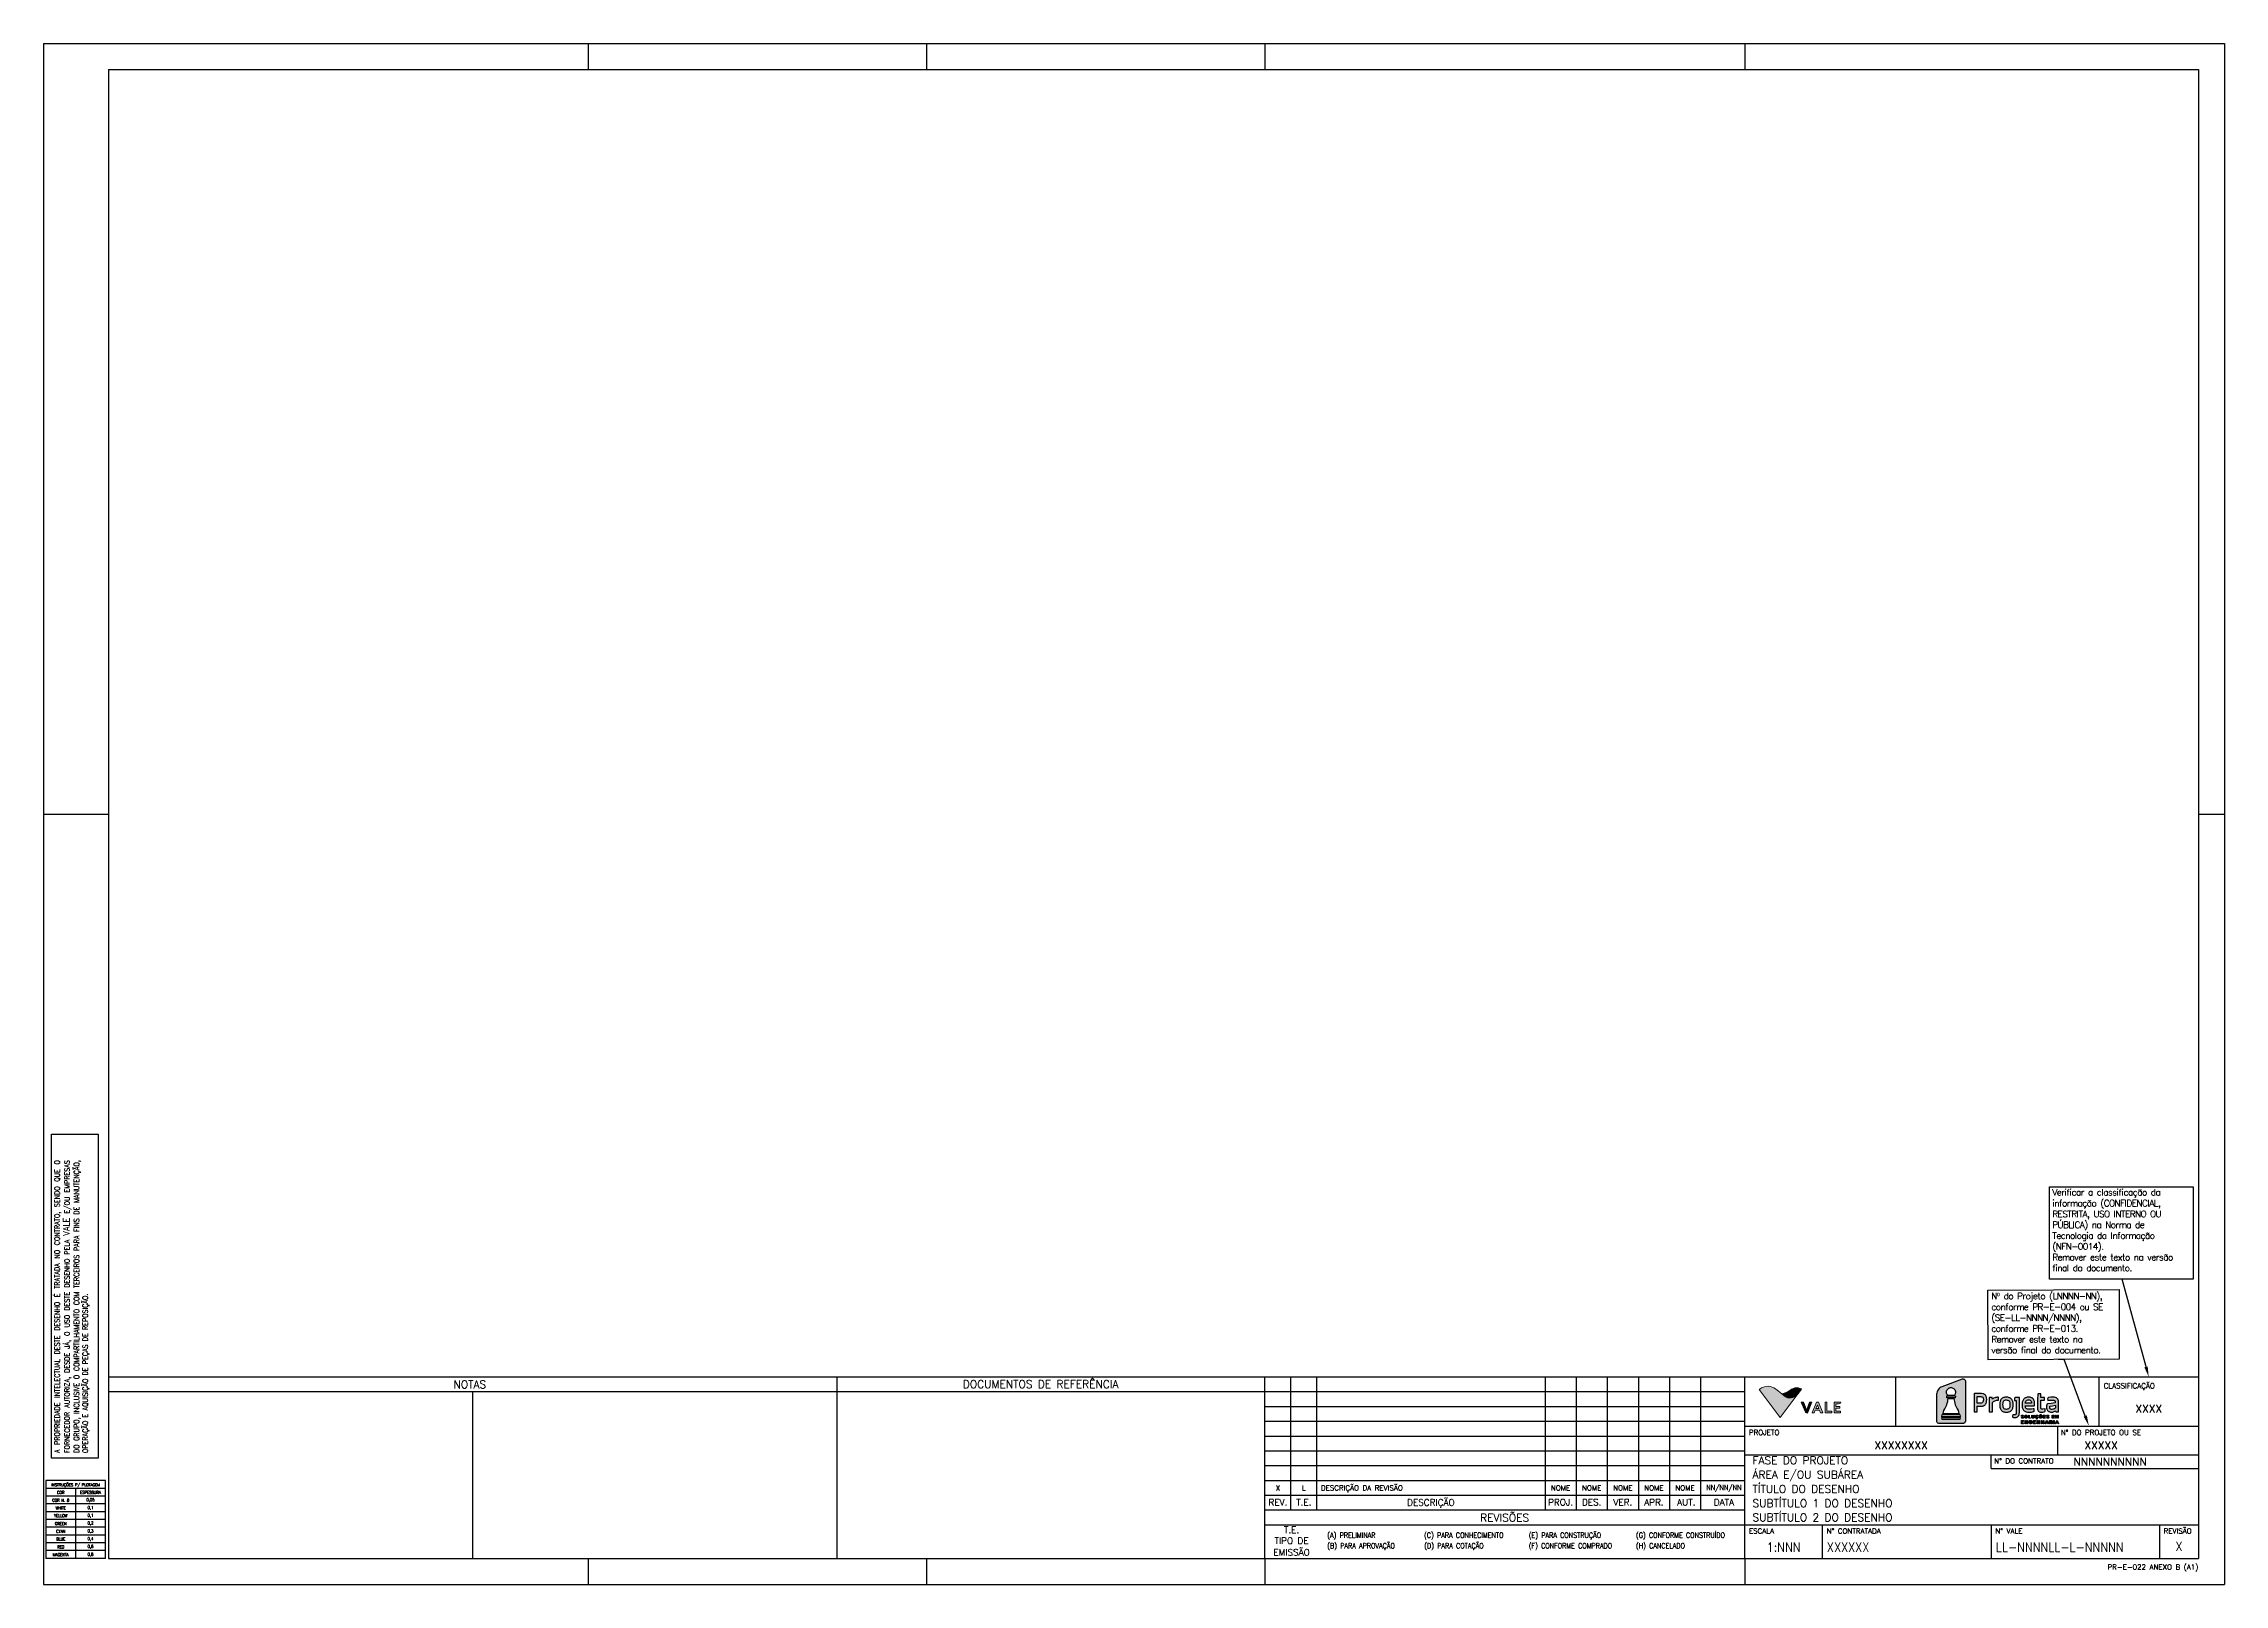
# Paper-space layout 'Layout1' of a CAD drawing. Header units: metres, sheet in millimetres. Extents: x 0 to 841, y 0 to 594.
import ezdxf
from ezdxf import colors
from ezdxf.entities.mleader import LeaderData, LeaderLine
from ezdxf.enums import TextEntityAlignment as Align
from ezdxf.math import Vec2, Vec3

# ---------------------------------------------------------------- set-up
doc = ezdxf.new("R2010")
doc.units = ezdxf.units.M
doc.header["$LTSCALE"] = 75
for name, color, linetype in [('FORMATO', 7, 'Continuous'), ('FRL2', 2, 'Continuous'), ('FRL3', 3, 'Continuous'), ('FRL4', 4, 'Continuous'), ('FRL5', 5, 'Continuous'), ('FRL6', 6, 'Continuous'), ('FRL7', 7, 'Continuous'), ('FRR100', 4, 'Continuous'), ('FRR120', 5, 'Continuous'), ('FRR140', 5, 'Continuous'), ('FRR175', 1, 'Continuous'), ('FRR80', 3, 'Continuous'), ('Layer 1', 7, 'Continuous')]:
    doc.layers.add(name, color=color, linetype=linetype)
doc.styles.add('R100', font='simplex.shx', dxfattribs={"height": 2.5})
doc.styles.add('R120', font='simplex.shx', dxfattribs={"height": 3})
doc.styles.add('R140', font='simplex.shx', dxfattribs={"height": 3.5})
doc.styles.add('R80', font='simplex.shx', dxfattribs={"height": 2})
doc.styles.add('ROMANS', font='ROMANS.SHX')

# ---------------------------------------------------------------- blocks, each defined once
blk = doc.blocks.new('LOGO_PROJETA')
at = {"true_color": 0xe41f2a}
h = blk.add_hatch(color=242, dxfattribs=at)
h.dxf.hatch_style = 1
h.paths.add_polyline_path([(70.9, 101.3), (70.7, 102.8), (70.2, 104.2), (69.3, 105.4), (68.2, 106.4), (66.9, 107.1), (65.5, 107.5), (64, 107.5), (62.5, 107.2), (13.4, 89.2), (10.7, 87.9), (8.3, 86.3), (6.1, 84.4), (4.3, 82.1), (2.8, 79.7), (1.7, 77), (1, 74.1), (0.7, 71.2), (0, 7.9), (0.1, 6.7), (0.5, 5.5), (1, 4.4), (1.8, 3.5), (2.7, 2.7), (3.8, 2.1), (5, 1.7), (6.2, 1.6), (64.7, 1.6), (65.9, 1.7), (67, 2.1), (68.1, 2.7), (69.1, 3.4), (69.8, 4.4), (70.4, 5.4), (70.7, 6.6), (70.9, 7.8)])
h.paths.add_polyline_path([(45.6, 80.2), (46.1, 78.2), (46.3, 76.2), (46.1, 74.1), (45.5, 72.1), (44.5, 70.2), (43.2, 68.6), (27.6, 68.6), (26, 70.6), (25.9, 70.7), (25.9, 70.7), (25.9, 70.7), (25.3, 72), (24.8, 73.4), (24.6, 74.8), (24.5, 76.1), (24.6, 77.5), (24.8, 78.9), (24.8, 78.9), (25.6, 80.9), (26.7, 82.8), (28.1, 84.3), (29.9, 85.6), (31.2, 86.3), (32.7, 86.8), (32.7, 86.8), (34.5, 87.1), (36.3, 87.1), (38.1, 86.8), (39.8, 86.2), (41.3, 85.4), (42.7, 84.3), (44, 82.9), (45, 81.4)], flags=16)
h.paths.add_polyline_path([(45.8, 66.7), (45.4, 62.6), (25.4, 62.6), (24.9, 67), (25.3, 67.2), (45.7, 67.2)], flags=16)
h.paths.add_polyline_path([(42.8, 57.2), (43.5, 53.4), (44.4, 49.7), (45.5, 46.1), (46.9, 42.5), (48.5, 39.1), (50.4, 35.7), (52.4, 32.4), (54.6, 24.5), (54.2, 24.3), (16.3, 24.3), (16.2, 24.8), (16.1, 24.5), (16.1, 24.5), (18.3, 32.4), (20.4, 35.7), (22.2, 39.1), (23.8, 42.5), (25.2, 46.1), (26.4, 49.7), (27.3, 53.4), (28, 57.2), (28.5, 61.3), (42.2, 61.3)], flags=16)
h.paths.add_polyline_path([(14.3, 22.5), (14, 22.4), (13, 17.6), (13, 17.3), (13.3, 17.1), (57.7, 17.1), (57.8, 17.6), (56.9, 22.2), (56.7, 22.5)], flags=16)
h.paths.add_polyline_path([(13.9, 10.4), (14.1, 10.1), (56.5, 10.1), (56.8, 10.2), (57.8, 15), (57.7, 15.3), (57.4, 15.5), (13.1, 15.5), (13, 15.1)], flags=16)
at = {"linetype": 'Continuous'}
h = blk.add_hatch(color=256, dxfattribs=at)
h.dxf.hatch_style = 1
h.paths.add_polyline_path([(121.2, 62.3), (120.9, 63.8), (120.4, 65.3), (119.8, 66.6), (119.1, 67.8), (118.2, 68.9), (117.3, 69.9), (116.2, 70.7), (114.9, 71.4), (113.6, 72), (112.1, 72.5), (108.7, 73.2), (104.7, 73.4), (93.4, 73.1), (92.3, 72.9), (91.5, 72.4), (91, 71.5), (90.8, 70.5), (90.8, 31.2), (91, 30.1), (91.5, 29.2), (92.3, 28.7), (93.4, 28.5), (98.7, 28.5), (98.7, 42.6), (106.4, 42.2), (109.8, 42.4), (111.3, 42.7), (112.8, 43.1), (114.1, 43.7), (115.3, 44.4), (116.5, 45.2), (117.5, 46.1), (118.4, 47.2), (119.2, 48.4), (119.9, 49.8), (120.5, 51.3), (121.2, 54.8), (121.5, 58.7)])
h.paths.add_polyline_path([(113.4, 59.5), (113.4, 57.4), (113.2, 55.6), (112.8, 54), (112.1, 52.6), (111.3, 51.5), (110.2, 50.7), (108.9, 50.1), (107.3, 49.8), (105.5, 49.6), (98.7, 49.9), (98.7, 65.7), (105, 65.9), (107.1, 65.8), (109, 65.4), (110.5, 64.8), (111.7, 63.9), (112.5, 62.8), (113.1, 61.3)], flags=16)
h.paths.add_polyline_path([(145.1, 56.6), (147.2, 56.8), (149.3, 56.8), (150.2, 56.8), (150.2, 61.8), (150, 62.8), (149.6, 63.5), (148.9, 63.9), (148, 64.1), (146.3, 64), (144.6, 63.8), (142.9, 63.4), (141.3, 62.9), (138.1, 61.4), (135, 59.3), (134.9, 61.5), (134.7, 62.4), (134.2, 63.1), (133.4, 63.6), (132.4, 63.7), (127.5, 63.7), (127.5, 28.5), (135.5, 28.5), (135.5, 51.3), (136.4, 52.4), (137.7, 53.4), (139.2, 54.4), (141, 55.3), (143, 56)])
h.paths.add_polyline_path([(181.8, 58.5), (180.8, 59.6), (179.7, 60.7), (178.4, 61.6), (177.1, 62.4), (175.6, 63), (174, 63.5), (172.2, 63.9), (170.4, 64.1), (168.4, 64.2), (164.8, 63.9), (163.2, 63.5), (161.6, 63.1), (160.2, 62.4), (159, 61.7), (157.8, 60.8), (156.8, 59.8), (155.8, 58.6), (155, 57.3), (154.4, 55.9), (153.8, 54.3), (153.1, 50.7), (152.8, 46.7), (153.1, 41.9), (153.4, 39.8), (153.8, 37.9), (154.4, 36.2), (155.1, 34.6), (155.9, 33.3), (156.8, 32.2), (157.9, 31.2), (159, 30.3), (160.3, 29.6), (161.7, 29), (163.2, 28.6), (164.9, 28.3), (168.4, 28), (172.3, 28.3), (174.1, 28.6), (175.8, 29.1), (177.3, 29.7), (178.7, 30.4), (179.9, 31.2), (181, 32.2), (181.9, 33.3), (182.8, 34.6), (183.5, 36.2), (184, 37.9), (184.5, 39.8), (184.8, 41.9), (185.1, 46.7), (184.8, 50.6), (184.5, 52.5), (184, 54.2), (183.4, 55.7), (182.7, 57.2)])
h.paths.add_polyline_path([(165.1, 56.9), (166.7, 57.4), (168.6, 57.5), (170.8, 57.3), (172.7, 56.9), (174.2, 56.1), (175.4, 55.2), (176.3, 53.7), (176.9, 51.8), (177.3, 49.5), (177.4, 46.6), (177.2, 43.5), (176.9, 40.9), (176.2, 38.8), (175.3, 37.3), (174.2, 36.2), (172.6, 35.5), (170.8, 35), (168.7, 34.8), (168.7, 34.8), (166.8, 35), (165.1, 35.4), (163.8, 36.2), (162.6, 37.3), (161.7, 38.8), (161.1, 40.9), (160.7, 43.5), (160.6, 46.7), (160.7, 49.4), (161.1, 51.8), (161.7, 53.7), (162.6, 55.1), (163.8, 56.2)], flags=16)
h.paths.add_polyline_path([(200.2, 63.7), (194.7, 63.7), (194, 63.6), (190.7, 63.6), (189.6, 63.4), (188.8, 62.9), (188.4, 62.1), (188.2, 61.1), (188.2, 56.3), (192.3, 56.3), (192.3, 27.8), (192.2, 25.7), (192, 24.3), (191.8, 23.4), (191.5, 22.8), (191, 22.4), (190.4, 22), (188.5, 21.8), (184.8, 22), (184, 22.1), (183.5, 18.2), (183.6, 17.2), (184, 16.4), (184.7, 15.9), (185.7, 15.5), (187.1, 15.3), (188.6, 15.1), (189.6, 15.1), (192.1, 15.3), (194.2, 15.9), (196, 16.8), (197.5, 18.2), (198.7, 20), (199.5, 22.2), (200, 24.7), (200.2, 27.6)])
h.paths.add_polyline_path([(232.1, 61.5), (230.9, 62.3), (229.6, 63), (228.1, 63.5), (226.5, 63.9), (224.7, 64.1), (222.8, 64.2), (220.9, 64.1), (219.2, 63.9), (217.5, 63.5), (216, 63), (214.5, 62.3), (213.2, 61.5), (212, 60.6), (210.9, 59.5), (209.9, 58.3), (209, 56.9), (208.3, 55.5), (207.7, 53.8), (207.2, 52.1), (206.9, 50.2), (206.6, 46.1), (206.9, 41.5), (207.2, 39.5), (207.7, 37.6), (208.3, 35.9), (209, 34.5), (209.9, 33.2), (210.9, 32.1), (212, 31.2), (213.3, 30.4), (214.7, 29.7), (216.2, 29.1), (219.6, 28.3), (223.5, 28), (226.5, 28.1), (229.2, 28.4), (231.7, 28.8), (234, 29.3), (235, 29.7), (235.8, 30.4), (236.1, 31.3), (236.1, 32.3), (235.5, 36.4), (233.3, 35.9), (229.4, 35.2), (226.9, 35), (224.4, 34.9), (221.9, 35), (219.8, 35.4), (218, 36), (216.6, 36.9), (215.7, 38), (215, 39.5), (214.5, 41.3), (214.3, 43.5), (234.6, 43.5), (235.6, 43.7), (236.3, 44.2), (236.8, 45.1), (236.9, 46.2), (236.7, 50.2), (236.2, 53.8), (235.2, 56.9), (233.9, 59.4), (233.1, 60.5)])
h.paths.add_polyline_path([(219.2, 57), (220.8, 57.4), (222.6, 57.5), (222.6, 57.5), (224.4, 57.4), (225.8, 57), (227, 56.4), (227.9, 55.6), (228.5, 54.5), (229, 53.2), (229.3, 51.7), (229.4, 49.9), (214.4, 49.9), (214.7, 51.7), (215.1, 53.3), (215.8, 54.6), (216.7, 55.6), (217.9, 56.5)], flags=16)
h.paths.add_polyline_path([(261, 63.4), (251.5, 63.4), (251.5, 72.4), (246.8, 72.4), (245.8, 72.2), (245, 71.8), (244.5, 71), (244.3, 70), (243.7, 60.5), (243.7, 40.1), (243.8, 37.3), (244.1, 34.9), (244.7, 32.9), (245.6, 31.2), (246.7, 29.9), (248.2, 29), (250.1, 28.4), (252.2, 28.2), (252.9, 28.2), (256.5, 28.4), (260.2, 29), (261.2, 29.4), (262, 30.1), (262.4, 31), (262.4, 32.1), (262.1, 36), (261.2, 35.9), (256.7, 35.4), (253.7, 35.4), (253.1, 35.5), (252.4, 36), (252.1, 36.5), (251.8, 37.2), (251.6, 38.2), (251.5, 39.5), (251.5, 56.7), (261, 57.3)])
h.paths.add_polyline_path([(289.3, 62.4), (287, 63.4), (284.4, 64), (281.4, 64.2), (276.1, 64.1), (270.7, 63.5), (270, 63.3), (269.2, 62.8), (268.6, 61.8), (268.3, 60.3), (268.6, 57.1), (268.8, 56.3), (271.4, 56.7), (276, 57), (280.5, 57.2), (282, 57.1), (283.2, 56.8), (284.3, 56.4), (285.2, 55.8), (285.8, 55.1), (286.3, 54.4), (286.6, 53.5), (286.7, 52.6), (286.7, 50.4), (276.6, 49.2), (268.8, 48.1), (267.8, 47.8), (266.9, 47.2), (266.3, 46.4), (266, 45.3), (265.7, 43.9), (265.6, 42.2), (265.7, 37.8), (266.1, 35.5), (266.8, 33.5), (268, 31.8), (269.6, 30.4), (271.3, 29.4), (273.3, 28.7), (275.5, 28.2), (277.8, 28.1), (279.4, 28.2), (281, 28.4), (282.5, 28.9), (284, 29.5), (285.7, 30.4), (287.3, 31.4), (287.4, 30.5), (287.7, 29.7), (288.2, 29.1), (288.9, 28.7), (289.8, 28.5), (294.7, 28.5), (294.7, 51.6), (294.5, 54.4), (293.9, 57), (292.8, 59.1), (291.2, 61)])
h.paths.add_polyline_path([(286.9, 44.7), (286.9, 37.8), (285, 36.5), (283, 35.5), (280.8, 34.9), (278.6, 34.7), (277.4, 34.8), (276.3, 35), (275.4, 35.3), (274.7, 35.8), (274.1, 36.4), (273.6, 37.2), (273.3, 38.2), (273.2, 39.3), (273.2, 42.2), (273.2, 42.2), (273.2, 42.5), (279.9, 43.7)], flags=16)
h.paths.add_polyline_path([(210, 15), (210.1, 15.5), (210, 16), (209.8, 16.5), (209, 17.1), (207.7, 17.6), (206.6, 18), (206, 18.4), (205.8, 19), (205.9, 19.5), (206.2, 19.8), (206.7, 20), (207.3, 20.1), (207.8, 20), (208.4, 19.8), (208.7, 19.5), (208.8, 19.1), (209, 18.9), (209.1, 18.9), (209.7, 18.9), (209.8, 18.9), (209.9, 19.1), (209.7, 19.7), (209.2, 20.3), (208.4, 20.8), (207.3, 20.9), (206.6, 20.9), (205.9, 20.7), (205.4, 20.4), (205, 20), (204.8, 19.5), (204.7, 19), (205, 18), (205.7, 17.4), (207, 16.9), (208.2, 16.5), (208.8, 16.1), (209.1, 15.5), (209, 15), (208.6, 14.7), (208, 14.4), (207.3, 14.4), (206.4, 14.5), (205.8, 14.9), (205.6, 15.4), (205.5, 15.6), (205.3, 15.6), (204.8, 15.6), (204.6, 15.6), (204.5, 15.4), (204.6, 14.9), (204.9, 14.5), (205.3, 14.1), (205.8, 13.8), (206.6, 13.5), (207.3, 13.5), (208.8, 13.7), (209.3, 14), (209.8, 14.4)])
h.paths.add_polyline_path([(218.9, 15.5), (219, 16.3), (219, 17.2), (219, 18.1), (218.9, 18.9), (218.6, 19.7), (218.2, 20.2), (217.6, 20.6), (216.9, 20.9), (216.1, 20.9), (215.4, 20.9), (214.6, 20.6), (214.1, 20.2), (213.6, 19.7), (213.3, 18.9), (213.2, 18.1), (213.2, 17.2), (213.2, 16.3), (213.3, 15.5), (213.6, 14.7), (214, 14.2), (214.6, 13.8), (215.3, 13.6), (216.1, 13.5), (216.9, 13.6), (217.6, 13.8), (218.2, 14.2), (218.6, 14.7)])
h.paths.add_polyline_path([(214.4, 15.5), (214.3, 16.4), (214.3, 17.2), (214.3, 18.1), (214.6, 19.2), (215.2, 19.9), (216.1, 20.1), (217, 19.9), (217.7, 19.2), (218, 18.1), (218, 17.2), (218, 16.4), (217.8, 15.5), (217.4, 14.9), (216.8, 14.5), (216.1, 14.4), (216.1, 14.4), (215.4, 14.5), (214.8, 14.9)], flags=16)
h.paths.add_polyline_path([(227.3, 14.2), (227.2, 14.4), (227, 14.5), (223.6, 14.5), (223.6, 20.6), (223.5, 20.8), (223.4, 20.8), (222.8, 20.8), (222.7, 20.8), (222.6, 20.6), (222.6, 13.8), (222.7, 13.7), (222.8, 13.6), (227, 13.6), (227.2, 13.7), (227.3, 13.8)])
h.paths.add_polyline_path([(235.1, 14.2), (235.5, 14.8), (235.8, 15.6), (235.8, 16.4), (235.8, 20.6), (235.8, 20.8), (235.6, 20.8), (235.1, 20.8), (234.9, 20.8), (234.8, 20.6), (234.8, 16.4), (234.7, 15.5), (234.4, 14.9), (233.7, 14.5), (233.1, 14.4), (232.4, 14.5), (231.8, 14.9), (231.4, 15.5), (231.3, 16.4), (231.3, 20.6), (231.2, 20.8), (231, 20.8), (230.5, 20.8), (230.3, 20.8), (230.3, 20.6), (230.3, 16.4), (230.3, 15.6), (230.6, 14.8), (231, 14.2), (231.6, 13.8), (232.3, 13.6), (233.1, 13.5), (233.8, 13.6), (234.6, 13.8)])
h.paths.add_polyline_path([(244.4, 14.2), (245, 14.9), (245.2, 15.8), (245.1, 15.9), (245, 16), (244.4, 16), (244.2, 15.9), (244.1, 15.8), (243.9, 15.1), (243.5, 14.6), (242.9, 14.4), (242.3, 14.3), (241.6, 14.5), (240.9, 14.8), (240.6, 15.4), (240.4, 16.3), (240.4, 18.1), (240.6, 19), (240.9, 19.6), (241.6, 19.9), (242.3, 20), (242.9, 20), (243.5, 19.7), (243.9, 19.3), (244.1, 18.6), (244.2, 18.4), (244.4, 18.4), (245, 18.4), (245.1, 18.5), (245.2, 18.6), (245, 19.5), (244.4, 20.2), (243.5, 20.7), (242.3, 20.9), (241.5, 20.9), (240.7, 20.6), (240.1, 20.2), (239.7, 19.6), (239.5, 18.9), (239.4, 18.1), (239.4, 17.2), (239.4, 16.3), (239.7, 14.9), (240, 14.4), (240.4, 14), (241, 13.7), (241.7, 13.5), (241.5, 13), (241.4, 12.9), (241.4, 12.7), (241.6, 12.5), (241.8, 12.5), (242, 12.5), (242.2, 12.6), (242.5, 12.5), (242.6, 12.2), (242.5, 11.9), (242.2, 11.8), (241.9, 11.9), (241.7, 12), (241.5, 12), (241.4, 11.8), (241.4, 11.6), (241.7, 11.4), (242.2, 11.3), (242.6, 11.3), (243, 11.6), (243.2, 12.2), (243, 12.8), (242.4, 13.1), (242.2, 13.1), (242, 13), (242.3, 13.5), (243.5, 13.7)])
h.paths.add_polyline_path([(253.3, 14.2), (253.7, 14.7), (254, 15.5), (254.1, 16.3), (254.1, 17.2), (254.1, 18.1), (254, 18.9), (253.7, 19.7), (253.3, 20.2), (252.7, 20.6), (252, 20.9), (251.2, 20.9), (250.5, 20.9), (249.8, 20.6), (249.2, 20.2), (248.8, 19.7), (248.5, 18.9), (248.4, 18.1), (248.4, 17.2), (248.4, 16.3), (248.5, 15.5), (248.7, 14.7), (249.1, 14.2), (249.7, 13.8), (250.5, 13.6), (251.2, 13.5), (252, 13.6), (252.7, 13.8)])
h.paths.add_polyline_path([(249.9, 14.8), (249.5, 15.5), (249.4, 16.4), (249.4, 17.2), (249.4, 18), (249.7, 19.2), (250.3, 19.8), (251.2, 20), (252.1, 19.8), (252.8, 19.2), (253.1, 18.1), (253.1, 17.2), (253.1, 16.4), (252.9, 15.5), (252.5, 14.9), (251.9, 14.5), (251.2, 14.4), (251.2, 14.4), (250.5, 14.5)], flags=16)
h.paths.add_polyline_path([(258.7, 16.8), (262, 16.8), (262.2, 16.9), (262.2, 17.1), (262.2, 17.4), (262.2, 17.6), (262, 17.7), (258.7, 17.7), (258.7, 20), (262.2, 20), (262.4, 20), (262.5, 20.2), (262.5, 20.6), (262.4, 20.8), (262.2, 20.8), (257.9, 20.8), (257.8, 20.8), (257.7, 20.6), (257.7, 13.8), (257.8, 13.7), (257.9, 13.6), (262.3, 13.6), (262.5, 13.7), (262.5, 13.8), (262.5, 14.2), (262.5, 14.4), (262.3, 14.5), (258.7, 14.5)])
h.paths.add_polyline_path([(252.6, 22), (252.7, 22.3), (252.6, 22.4), (252.5, 22.5), (252.1, 22.5), (252, 22.4), (251.9, 22.2), (251.7, 22.1), (251.4, 22.2), (251.1, 22.4), (250.7, 22.5), (250.3, 22.4), (250, 22.2), (249.8, 21.9), (249.8, 21.5), (249.8, 21.4), (249.9, 21.4), (250.3, 21.4), (250.4, 21.4), (250.5, 21.6), (250.7, 21.7), (251, 21.6), (251.3, 21.4), (251.8, 21.3), (252.1, 21.4), (252.4, 21.6)])
h.paths.add_polyline_path([(267, 19.5), (267.2, 19.8), (267.8, 20), (268.3, 20.1), (268.9, 20), (269.4, 19.8), (269.7, 19.5), (269.9, 19.1), (270, 18.9), (270.2, 18.9), (270.7, 18.9), (270.9, 18.9), (270.9, 19.1), (270.8, 19.7), (270.3, 20.3), (269.5, 20.8), (268.4, 20.9), (267.7, 20.9), (267, 20.7), (266.5, 20.4), (266.1, 20), (265.9, 19.5), (265.8, 19), (266.1, 18), (266.8, 17.4), (268.1, 16.9), (269.2, 16.5), (269.9, 16.1), (270.1, 15.5), (270, 15), (269.7, 14.7), (269.1, 14.4), (268.4, 14.4), (267.5, 14.5), (266.9, 14.9), (266.6, 15.4), (266.5, 15.6), (266.3, 15.6), (265.8, 15.6), (265.7, 15.6), (265.6, 15.4), (265.7, 14.9), (265.9, 14.5), (266.4, 14.1), (266.9, 13.8), (267.6, 13.5), (268.4, 13.5), (269.9, 13.7), (270.4, 14), (270.8, 14.4), (271.1, 15), (271.2, 15.5), (271.1, 16), (270.9, 16.5), (270.1, 17.1), (268.8, 17.6), (267.6, 18), (267, 18.4), (266.9, 18.8), (266.8, 19.2)])
h.paths.add_polyline_path([(280.2, 20), (283.7, 20), (283.9, 20), (283.9, 20.2), (283.9, 20.6), (283.9, 20.8), (283.7, 20.8), (279.4, 20.8), (279.2, 20.8), (279.2, 20.6), (279.2, 13.8), (279.2, 13.7), (279.4, 13.6), (283.8, 13.6), (284, 13.7), (284, 13.8), (284, 14.2), (284, 14.4), (283.8, 14.5), (280.2, 14.5), (280.2, 16.8), (283.5, 16.8), (283.7, 16.9), (283.7, 17.1), (283.7, 17.4), (283.7, 17.6), (283.5, 17.7), (280.2, 17.7)])
h.paths.add_polyline_path([(288.6, 20.7), (288.5, 20.8), (288.3, 20.8), (287.8, 20.8), (287.6, 20.8), (287.5, 20.6), (287.5, 13.8), (287.6, 13.7), (287.8, 13.6), (288.3, 13.6), (288.5, 13.7), (288.5, 13.8), (288.5, 18.9), (290.3, 15.5), (290.4, 15.4), (290.6, 15.3), (290.9, 15.3), (291.1, 15.4), (291.3, 15.5), (293, 18.9), (293, 13.8), (293, 13.7), (293.2, 13.6), (293.7, 13.6), (293.9, 13.7), (294, 13.8), (294, 20.6), (293.9, 20.8), (293.7, 20.8), (293.2, 20.8), (293, 20.8), (293, 20.7), (290.8, 16.5)])
h.paths.add_polyline_path([(291.5, 7.7), (291.4, 7.9), (291.2, 8), (290.4, 8), (290.2, 7.9), (290.1, 7.7), (287.3, 0.5), (287.3, 0.3), (287.5, 0.1), (288.1, 0.1), (288.3, 0.2), (288.3, 0.3), (289, 1.9), (292.6, 1.9), (293.3, 0.3), (293.3, 0.2), (293.5, 0.1), (294.1, 0.1), (294.3, 0.2), (294.3, 0.3), (294.3, 0.5)])
h.paths.add_polyline_path([(290.8, 6.9), (292.3, 2.9), (289.3, 2.9)], flags=16)
h.paths.add_polyline_path([(283.8, 7.7), (283.8, 7.9), (283.6, 8), (283, 8), (282.8, 7.9), (282.7, 7.7), (282.7, 0.4), (282.8, 0.2), (283, 0.1), (283.6, 0.1), (283.8, 0.2), (283.8, 0.4)])
h.paths.add_polyline_path([(278.7, 6.6), (278.1, 7.4), (277.2, 7.9), (276.1, 8), (273.4, 8), (273.2, 7.9), (273.1, 7.7), (273.1, 0.4), (273.2, 0.2), (273.4, 0.1), (274, 0.1), (274.2, 0.2), (274.2, 0.4), (274.2, 3.3), (276.2, 3.3), (277.8, 0.4), (278, 0.2), (278.3, 0.1), (278.8, 0.1), (278.9, 0.2), (279, 0.3), (279, 0.5), (277.3, 3.5), (277.9, 3.7), (278.4, 4.2), (278.8, 4.9), (278.9, 5.6)])
h.paths.add_polyline_path([(277.7, 5.6), (277.7, 5.1), (277.3, 4.6), (276.7, 4.3), (276.1, 4.2), (274.2, 4.2), (274.2, 7), (276.1, 7), (276.7, 7), (277.3, 6.7), (277.7, 6.2)], flags=16)
h.paths.add_polyline_path([(266.9, 7.7), (266.7, 7.9), (266.5, 8), (265.7, 8), (265.5, 7.9), (265.4, 7.7), (262.6, 0.5), (262.6, 0.3), (262.7, 0.2), (262.8, 0.1), (263.4, 0.1), (263.6, 0.2), (263.7, 0.3), (264.3, 1.9), (268, 1.9), (268.6, 0.3), (268.7, 0.2), (268.9, 0.1), (269.4, 0.1), (269.6, 0.2), (269.7, 0.3), (269.6, 0.5)])
h.paths.add_polyline_path([(267.7, 2.9), (264.6, 2.9), (266.1, 6.9)], flags=16)
h.paths.add_polyline_path([(259.2, 7.7), (259.1, 7.9), (258.9, 8), (258.3, 8), (258.1, 7.9), (258.1, 7.7), (258.1, 4.6), (254.2, 4.6), (254.2, 7.7), (254.1, 7.9), (253.9, 8), (253.4, 8), (253.2, 7.9), (253.1, 7.7), (253.1, 0.4), (253.2, 0.2), (253.4, 0.1), (253.9, 0.1), (254.1, 0.2), (254.2, 0.4), (254.2, 3.6), (258.1, 3.6), (258.1, 0.4), (258.1, 0.2), (258.3, 0.1), (258.9, 0.1), (259.1, 0.2), (259.2, 0.4)])
h.paths.add_polyline_path([(248.9, 7.7), (248.9, 7.9), (248.7, 8), (248.1, 8), (247.9, 7.9), (247.9, 7.7), (247.9, 2.1), (244.1, 7.8), (244.1, 7.9), (243.9, 8), (243.3, 8), (243.1, 7.9), (243.1, 7.7), (243.1, 0.4), (243.1, 0.2), (243.3, 0.1), (243.9, 0.1), (244.1, 0.2), (244.2, 0.4), (244.2, 5.9), (247.9, 0.3), (248, 0.2), (248.1, 0.1), (248.7, 0.1), (248.9, 0.2), (248.9, 0.4)])
h.paths.add_polyline_path([(238.9, 3.9), (238.9, 4.3), (238.9, 4.5), (238.7, 4.6), (235.1, 4.6), (235.1, 7), (238.9, 7), (239.1, 7.1), (239.2, 7.3), (239.2, 7.7), (239.1, 7.9), (238.9, 8), (234.3, 8), (234.1, 7.9), (234, 7.7), (234, 0.4), (234.1, 0.2), (234.3, 0.1), (239, 0.1), (239.2, 0.2), (239.3, 0.4), (239.3, 0.8), (239.2, 1), (239, 1.1), (235.1, 1.1), (235.1, 3.6), (238.7, 3.6), (238.9, 3.7)])
h.paths.add_polyline_path([(230.2, 4.1), (230.1, 4.3), (229.9, 4.4), (227.4, 4.4), (227.2, 4.3), (227.1, 4.1), (227.1, 3.8), (227.2, 3.6), (227.4, 3.5), (229.1, 3.5), (229.1, 3), (229, 2.4), (228.8, 1.9), (228.5, 1.5), (228.1, 1.2), (227, 1), (226.2, 1.1), (225.6, 1.5), (225.1, 2.1), (225, 3.1), (225, 5.1), (225.1, 6), (225.6, 6.7), (226.2, 7), (227, 7.1), (228, 6.9), (228.6, 6.5), (228.9, 5.9), (229, 5.8), (229.2, 5.7), (229.9, 5.7), (230, 5.8), (230.1, 5.9), (229.9, 6.6), (229.3, 7.3), (228.4, 7.9), (227, 8.1), (226.1, 8), (225.3, 7.7), (224.7, 7.3), (224.3, 6.7), (224, 5.9), (223.9, 5.1), (223.8, 4.1), (223.9, 3), (224, 2.2), (224.3, 1.4), (224.7, 0.8), (225.3, 0.4), (226.1, 0.1), (227, 0), (227.9, 0.1), (228.7, 0.4), (229.3, 0.8), (229.8, 1.5), (230.1, 2.2), (230.2, 3.1)])
h.paths.add_polyline_path([(215.2, 7.8), (215.1, 7.9), (214.9, 8), (214.4, 8), (214.2, 7.9), (214.1, 7.7), (214.1, 0.4), (214.2, 0.2), (214.4, 0.1), (214.9, 0.1), (215.1, 0.2), (215.2, 0.4), (215.2, 5.9), (218.9, 0.3), (219, 0.2), (219.2, 0.1), (219.7, 0.1), (219.9, 0.2), (219.9, 0.4), (219.9, 7.7), (219.9, 7.9), (219.7, 8), (219.2, 8), (219, 7.9), (218.9, 7.7), (218.9, 2.1)])
h.paths.add_polyline_path([(210, 4.3), (209.9, 4.5), (209.7, 4.6), (206.1, 4.6), (206.1, 7), (209.9, 7), (210.1, 7.1), (210.2, 7.3), (210.2, 7.7), (210.1, 7.9), (210, 8), (205.3, 8), (205.1, 7.9), (205.1, 7.7), (205.1, 0.4), (205.1, 0.2), (205.3, 0.1), (210.1, 0.1), (210.3, 0.2), (210.3, 0.4), (210.3, 0.8), (210.2, 1), (210.1, 1.1), (206.1, 1.1), (206.1, 3.6), (209.7, 3.6), (209.9, 3.7), (210, 3.9)])
at = {"color": 242, "true_color": 0xe41f2a}
for p, q in [((62.5, 107.2), (13.4, 89.2)), ((64, 107.5), (62.5, 107.2)), ((62.5, 107.2), (62.5, 107.2)), ((65.5, 107.5), (64, 107.5)), ((66.9, 107.1), (65.5, 107.5)), ((68.2, 106.4), (66.9, 107.1)), ((69.3, 105.4), (68.2, 106.4)), ((70.2, 104.2), (69.3, 105.4)), ((0.7, 71.2), (0, 7.9)), ((1, 74.1), (0.7, 71.2)), ((1.7, 77), (1, 74.1)), ((2.8, 79.7), (1.7, 77)), ((4.3, 82.1), (2.8, 79.7)), ((6.1, 84.4), (4.3, 82.1)), ((8.3, 86.3), (6.1, 84.4)), ((10.7, 87.9), (8.3, 86.3)), ((13.4, 89.2), (10.7, 87.9)), ((24.5, 76.1), (24.6, 77.5)), ((24.6, 74.8), (24.5, 76.1)), ((24.6, 77.5), (24.8, 78.9)), ((24.8, 73.4), (24.6, 74.8)), ((24.8, 78.9), (25.6, 80.9)), ((24.8, 78.9), (24.8, 78.9)), ((25.3, 72), (24.8, 73.4)), ((25, 67), (25.3, 67.2)), ((25, 66.7), (25, 67)), ((25.4, 63), (25, 66.7)), ((25.9, 70.7), (25.3, 72)), ((25.3, 67.2), (45.5, 67.2)), ((25.5, 62.7), (25.4, 63)), ((25.8, 62.6), (25.5, 62.7)), ((25.6, 80.9), (26.7, 82.8)), ((45, 62.6), (25.8, 62.6)), ((26, 70.6), (25.9, 70.7)), ((25.9, 70.7), (25.9, 70.7)), ((27.6, 68.6), (26, 70.6)), ((26.4, 49.7), (27.3, 53.4)), ((26.7, 82.8), (28.1, 84.3)), ((27.3, 53.4), (28, 57.2)), ((43.2, 68.6), (27.6, 68.6)), ((28, 57.2), (28.5, 61)), ((28.1, 84.3), (29.9, 85.6)), ((28.5, 61), (28.6, 61.2)), ((28.6, 61.2), (28.9, 61.3)), ((28.9, 61.3), (41.9, 61.3)), ((29.9, 85.6), (31.2, 86.3)), ((31.2, 86.3), (32.7, 86.8)), ((32.7, 86.8), (34.5, 87.1)), ((32.7, 86.8), (32.7, 86.8)), ((34.5, 87.1), (36.3, 87.1)), ((36.3, 87.1), (38.1, 86.8)), ((38.1, 86.8), (39.8, 86.2)), ((39.8, 86.2), (41.3, 85.4)), ((41.3, 85.4), (42.7, 84.3)), ((41.9, 61.3), (42.2, 61.2)), ((42.2, 61.2), (42.3, 61)), ((42.3, 61), (42.8, 57.2)), ((42.7, 84.3), (44, 82.9)), ((42.8, 57.2), (43.5, 53.4)), ((44.5, 70.2), (43.2, 68.6)), ((43.5, 53.4), (44.4, 49.7)), ((44, 82.9), (45, 81.4)), ((45.5, 72.1), (44.5, 70.2)), ((45, 81.4), (45.6, 80.2)), ((45.3, 62.7), (45, 62.6)), ((45.4, 63), (45.3, 62.7)), ((45.8, 66.7), (45.4, 63)), ((46.1, 74.1), (45.5, 72.1)), ((45.5, 67.2), (45.7, 67)), ((45.6, 80.2), (46.1, 78.2)), ((45.7, 67), (45.8, 66.8)), ((45.8, 66.8), (45.8, 66.7)), ((46.1, 78.2), (46.3, 76.2)), ((46.3, 76.2), (46.1, 74.1)), ((70.7, 102.8), (70.2, 104.2)), ((70.9, 101.3), (70.7, 102.8)), ((70.9, 7.8), (70.9, 101.3)), ((0, 7.9), (0.1, 6.7)), ((0.1, 6.7), (0.5, 5.5)), ((0.5, 5.5), (1, 4.4)), ((1, 4.4), (1.8, 3.5)), ((1.8, 3.5), (2.7, 2.7)), ((2.7, 2.7), (3.8, 2.1)), ((3.8, 2.1), (5, 1.7)), ((5, 1.7), (6.2, 1.6)), ((6.2, 1.6), (64.7, 1.6)), ((13, 17.6), (13.9, 22.2)), ((13, 17.3), (13, 17.6)), ((13, 17.6), (13, 17.6)), ((13.3, 17.1), (13, 17.3)), ((13, 15.1), (13.1, 15.4)), ((13, 15), (13, 15.1)), ((13.9, 10.4), (13, 15)), ((13.1, 15.4), (13.3, 15.5)), ((57.4, 17.1), (13.3, 17.1)), ((13.3, 15.5), (57.4, 15.5)), ((13.9, 22.2), (14, 22.4)), ((14, 10.2), (13.9, 10.4)), ((14, 22.4), (14.3, 22.5)), ((14.3, 10.1), (14, 10.2)), ((14.3, 22.5), (56.5, 22.5)), ((56.5, 10.1), (14.3, 10.1)), ((16.2, 24.8), (18.3, 32.3)), ((16.3, 24.4), (16.2, 24.8)), ((16.2, 24.8), (16.2, 24.8)), ((16.6, 24.3), (16.3, 24.4)), ((54.2, 24.3), (16.6, 24.3)), ((18.3, 32.3), (18.4, 32.4)), ((18.4, 32.4), (20.4, 35.7)), ((20.4, 35.7), (22.2, 39.1)), ((22.2, 39.1), (23.8, 42.5)), ((23.8, 42.5), (25.2, 46.1)), ((25.2, 46.1), (26.4, 49.7)), ((44.4, 49.7), (45.5, 46.1)), ((45.5, 46.1), (46.9, 42.5)), ((46.9, 42.5), (48.5, 39.1)), ((48.5, 39.1), (50.4, 35.7)), ((50.4, 35.7), (52.4, 32.4)), ((52.4, 32.4), (52.4, 32.3)), ((52.4, 32.3), (54.6, 24.8)), ((54.5, 24.4), (54.2, 24.3)), ((54.6, 24.8), (54.5, 24.4)), ((56.5, 22.5), (56.8, 22.4)), ((56.8, 10.2), (56.5, 10.1)), ((56.8, 22.4), (56.9, 22.2)), ((56.9, 10.4), (56.8, 10.2)), ((56.9, 22.2), (57.8, 17.6)), ((57.8, 15), (56.9, 10.4)), ((57.7, 17.3), (57.4, 17.1)), ((57.4, 15.5), (57.7, 15.3)), ((57.8, 17.5), (57.7, 17.3)), ((57.7, 15.3), (57.8, 15)), ((57.8, 17.6), (57.8, 17.5)), ((57.8, 15), (57.8, 15)), ((64.7, 1.6), (65.9, 1.7)), ((65.9, 1.7), (67, 2.1)), ((67, 2.1), (68.1, 2.7)), ((68.1, 2.7), (69.1, 3.4)), ((69.1, 3.4), (69.8, 4.4)), ((69.8, 4.4), (70.4, 5.4)), ((70.4, 5.4), (70.7, 6.6)), ((70.7, 6.6), (70.9, 7.8))]:
    blk.add_line(p, q, dxfattribs=at)
at = {"layer": 'Layer 1'}
for p, q in [((91, 71.5), (90.8, 70.5)), ((90.8, 70.5), (90.8, 31.2)), ((91.5, 72.4), (91, 71.5)), ((92.3, 72.9), (91.5, 72.4)), ((93.4, 73.1), (92.3, 72.9)), ((104.7, 73.4), (93.4, 73.1)), ((98.7, 65.7), (105, 65.9)), ((98.7, 49.9), (98.7, 65.7)), ((108.7, 73.2), (104.7, 73.4)), ((105, 65.9), (107.1, 65.8)), ((107.1, 65.8), (109, 65.4)), ((112.1, 72.5), (108.7, 73.2)), ((109, 65.4), (110.5, 64.8)), ((110.5, 64.8), (111.7, 63.9)), ((112.1, 52.6), (111.3, 51.5)), ((111.7, 63.9), (112.5, 62.8)), ((113.6, 72), (112.1, 72.5)), ((112.8, 54), (112.1, 52.6)), ((112.5, 62.8), (113.1, 61.3)), ((113.2, 55.6), (112.8, 54)), ((113.1, 61.3), (113.4, 59.5)), ((113.4, 57.4), (113.2, 55.6)), ((113.4, 59.5), (113.4, 57.4)), ((113.4, 57.4), (113.4, 57.4)), ((113.4, 57.4), (113.4, 57.4)), ((114.9, 71.4), (113.6, 72)), ((116.2, 70.7), (114.9, 71.4)), ((117.3, 69.9), (116.2, 70.7)), ((118.2, 68.9), (117.3, 69.9)), ((117.3, 69.9), (117.3, 69.9)), ((119.1, 67.8), (118.2, 68.9)), ((119.8, 66.6), (119.1, 67.8)), ((120.4, 65.3), (119.8, 66.6)), ((120.9, 63.8), (120.4, 65.3)), ((120.5, 51.3), (121.2, 54.8)), ((121.2, 62.3), (120.9, 63.8)), ((121.5, 58.7), (121.2, 62.3)), ((121.2, 54.8), (121.5, 58.7)), ((132.4, 63.7), (127.5, 63.7)), ((127.5, 63.7), (127.5, 28.5)), ((133.4, 63.6), (132.4, 63.7)), ((134.2, 63.1), (133.4, 63.6)), ((134.7, 62.4), (134.2, 63.1)), ((134.9, 61.5), (134.7, 62.4)), ((135, 59.3), (134.9, 61.5)), ((138.1, 61.4), (135, 59.3)), ((136.4, 52.4), (137.7, 53.4)), ((137.7, 53.4), (139.2, 54.4)), ((141.3, 62.9), (138.1, 61.4)), ((139.2, 54.4), (141, 55.3)), ((141, 55.3), (143, 56)), ((142.9, 63.4), (141.3, 62.9)), ((144.6, 63.8), (142.9, 63.4)), ((143, 56), (145.1, 56.6)), ((146.3, 64), (144.6, 63.8)), ((145.1, 56.6), (147.2, 56.8)), ((148, 64.1), (146.3, 64)), ((147.2, 56.8), (149.3, 56.8)), ((148.9, 63.9), (148, 64.1)), ((148, 64.1), (148, 64.1)), ((149.6, 63.5), (148.9, 63.9)), ((149.3, 56.8), (150.2, 56.8)), ((150, 62.8), (149.6, 63.5)), ((150.2, 61.8), (150, 62.8)), ((150.2, 56.8), (150.2, 61.8)), ((153.8, 54.3), (153.1, 50.7)), ((154.4, 55.9), (153.8, 54.3)), ((155, 57.3), (154.4, 55.9)), ((155.8, 58.6), (155, 57.3)), ((156.8, 59.8), (155.8, 58.6)), ((157.8, 60.8), (156.8, 59.8)), ((159, 61.7), (157.8, 60.8)), ((160.2, 62.4), (159, 61.7)), ((161.6, 63.1), (160.2, 62.4)), ((161.1, 51.8), (161.7, 53.7)), ((163.2, 63.5), (161.6, 63.1)), ((161.7, 53.7), (162.6, 55.1)), ((162.6, 55.1), (163.8, 56.2)), ((164.8, 63.9), (163.2, 63.5)), ((163.8, 56.2), (165.1, 56.9)), ((168.4, 64.2), (164.8, 63.9)), ((165.1, 56.9), (166.7, 57.4)), ((166.7, 57.4), (168.6, 57.5)), ((170.4, 64.1), (168.4, 64.2)), ((168.4, 64.2), (168.4, 64.2)), ((168.6, 57.5), (170.8, 57.3)), ((172.2, 63.9), (170.4, 64.1)), ((170.8, 57.3), (172.7, 56.9)), ((174, 63.5), (172.2, 63.9)), ((172.7, 56.9), (174.2, 56.1)), ((175.6, 63), (174, 63.5)), ((174.2, 56.1), (175.4, 55.2)), ((175.4, 55.2), (176.3, 53.7)), ((177.1, 62.4), (175.6, 63)), ((176.3, 53.7), (176.9, 51.8)), ((178.4, 61.6), (177.1, 62.4)), ((179.7, 60.7), (178.4, 61.6)), ((180.8, 59.6), (179.7, 60.7)), ((181.8, 58.5), (180.8, 59.6)), ((182.7, 57.2), (181.8, 58.5)), ((183.4, 55.7), (182.7, 57.2)), ((184, 54.2), (183.4, 55.7)), ((184.5, 52.5), (184, 54.2)), ((188.4, 62.1), (188.2, 61.1)), ((188.2, 61.1), (188.2, 56.3)), ((188.2, 56.3), (192.3, 56.3)), ((188.8, 62.9), (188.4, 62.1)), ((189.6, 63.4), (188.8, 62.9)), ((190.7, 63.6), (189.6, 63.4)), ((194, 63.6), (190.7, 63.6)), ((192.3, 56.3), (192.3, 27.8)), ((194.7, 63.7), (194, 63.6)), ((194, 63.6), (194, 63.6)), ((200.2, 63.7), (194.7, 63.7)), ((200.2, 27.6), (200.2, 63.7)), ((207.7, 53.8), (207.2, 52.1)), ((208.3, 55.5), (207.7, 53.8)), ((209, 56.9), (208.3, 55.5)), ((209.9, 58.3), (209, 56.9)), ((210.9, 59.5), (209.9, 58.3)), ((212, 60.6), (210.9, 59.5)), ((213.2, 61.5), (212, 60.6)), ((214.5, 62.3), (213.2, 61.5)), ((216, 63), (214.5, 62.3)), ((214.7, 51.7), (215.1, 53.3)), ((215.1, 53.3), (215.8, 54.6)), ((215.8, 54.6), (216.7, 55.6)), ((217.5, 63.5), (216, 63)), ((216.7, 55.6), (217.9, 56.5)), ((219.2, 63.9), (217.5, 63.5)), ((217.9, 56.5), (219.2, 57)), ((220.9, 64.1), (219.2, 63.9)), ((219.2, 57), (220.8, 57.4)), ((220.8, 57.4), (222.6, 57.5)), ((222.8, 64.2), (220.9, 64.1)), ((222.6, 57.5), (224.4, 57.4)), ((222.6, 57.5), (222.6, 57.5)), ((224.7, 64.1), (222.8, 64.2)), ((222.8, 64.2), (222.8, 64.2)), ((224.4, 57.4), (225.8, 57)), ((226.5, 63.9), (224.7, 64.1)), ((225.8, 57), (227, 56.4)), ((228.1, 63.5), (226.5, 63.9)), ((227, 56.4), (227.9, 55.6)), ((227.9, 55.6), (228.5, 54.5)), ((229.6, 63), (228.1, 63.5)), ((228.5, 54.5), (229, 53.2)), ((229, 53.2), (229.3, 51.7)), ((230.9, 62.3), (229.6, 63)), ((232.1, 61.5), (230.9, 62.3)), ((233.1, 60.5), (232.1, 61.5)), ((233.9, 59.4), (233.1, 60.5)), ((235.2, 56.9), (233.9, 59.4)), ((236.2, 53.8), (235.2, 56.9)), ((236.7, 50.2), (236.2, 53.8)), ((244.3, 70), (243.7, 60.5)), ((243.7, 60.5), (243.7, 40.1)), ((244.5, 71), (244.3, 70)), ((245, 71.8), (244.5, 71)), ((245.8, 72.2), (245, 71.8)), ((246.8, 72.4), (245.8, 72.2)), ((251.5, 72.4), (246.8, 72.4)), ((251.5, 63.4), (251.5, 72.4)), ((261, 63.4), (251.5, 63.4)), ((251.5, 56.7), (261, 57.3)), ((251.5, 39.5), (251.5, 56.7)), ((261, 57.3), (261, 63.4)), ((268.6, 61.8), (268.3, 60.3)), ((268.3, 60.3), (268.6, 57.1)), ((269.2, 62.8), (268.6, 61.8)), ((268.6, 57.1), (268.8, 56.3)), ((268.8, 56.3), (271.4, 56.7)), ((270, 63.3), (269.2, 62.8)), ((270.7, 63.5), (270, 63.3)), ((276.1, 64.1), (270.7, 63.5)), ((271.4, 56.7), (276, 57)), ((276, 57), (280.5, 57.2)), ((281.4, 64.2), (276.1, 64.1)), ((280.5, 57.2), (282, 57.1)), ((284.4, 64), (281.4, 64.2)), ((282, 57.1), (283.2, 56.8)), ((283.2, 56.8), (284.3, 56.4)), ((284.3, 56.4), (285.2, 55.8)), ((287, 63.4), (284.4, 64)), ((285.2, 55.8), (285.8, 55.1)), ((285.8, 55.1), (286.3, 54.4)), ((286.3, 54.4), (286.6, 53.5)), ((286.6, 53.5), (286.7, 52.6)), ((286.7, 52.6), (286.7, 50.4)), ((289.3, 62.4), (287, 63.4)), ((291.2, 61), (289.3, 62.4)), ((292.8, 59.1), (291.2, 61)), ((291.2, 61), (291.2, 61)), ((293.9, 57), (292.8, 59.1)), ((294.5, 54.4), (293.9, 57)), ((294.7, 51.6), (294.5, 54.4)), ((90.8, 31.2), (91, 30.1)), ((91, 30.1), (91.5, 29.2)), ((91.5, 29.2), (92.3, 28.7)), ((92.3, 28.7), (93.4, 28.5)), ((93.4, 28.5), (98.7, 28.5)), ((105.5, 49.6), (98.7, 49.9)), ((98.7, 28.5), (98.7, 42.6)), ((98.7, 42.6), (106.4, 42.2)), ((107.3, 49.8), (105.5, 49.6)), ((106.4, 42.2), (109.8, 42.4)), ((108.9, 50.1), (107.3, 49.8)), ((110.2, 50.7), (108.9, 50.1)), ((109.8, 42.4), (111.3, 42.7)), ((111.3, 51.5), (110.2, 50.7)), ((111.3, 42.7), (112.8, 43.1)), ((112.8, 43.1), (114.1, 43.7)), ((114.1, 43.7), (115.3, 44.4)), ((115.3, 44.4), (116.5, 45.2)), ((116.5, 45.2), (117.5, 46.1)), ((117.5, 46.1), (118.4, 47.2)), ((118.4, 47.2), (119.2, 48.4)), ((119.2, 48.4), (119.9, 49.8)), ((119.9, 49.8), (120.5, 51.3)), ((127.5, 28.5), (135.5, 28.5)), ((135.5, 51.3), (136.4, 52.4)), ((135.5, 28.5), (135.5, 51.3)), ((153.1, 50.7), (152.8, 46.7)), ((152.8, 46.7), (153.1, 41.9)), ((153.1, 41.9), (153.4, 39.8)), ((153.4, 39.8), (153.8, 37.9)), ((153.8, 37.9), (154.4, 36.2)), ((154.4, 36.2), (155.1, 34.6)), ((155.1, 34.6), (155.9, 33.3)), ((155.9, 33.3), (156.8, 32.2)), ((156.8, 32.2), (157.9, 31.2)), ((157.9, 31.2), (159, 30.3)), ((159, 30.3), (160.3, 29.6)), ((160.3, 29.6), (161.7, 29)), ((160.6, 46.7), (160.7, 49.4)), ((160.7, 43.5), (160.6, 46.7)), ((160.7, 49.4), (161.1, 51.8)), ((161.1, 40.9), (160.7, 43.5)), ((161.7, 38.8), (161.1, 40.9)), ((162.6, 37.3), (161.7, 38.8)), ((161.7, 29), (163.2, 28.6)), ((163.8, 36.2), (162.6, 37.3)), ((163.2, 28.6), (164.9, 28.3)), ((165.1, 35.4), (163.8, 36.2)), ((164.9, 28.3), (168.4, 28)), ((166.8, 35), (165.1, 35.4)), ((168.7, 34.8), (166.8, 35)), ((168.4, 28), (172.3, 28.3)), ((170.8, 35), (168.7, 34.8)), ((168.7, 34.8), (168.7, 34.8)), ((172.6, 35.5), (170.8, 35)), ((172.3, 28.3), (174.1, 28.6)), ((174.2, 36.2), (172.6, 35.5)), ((174.1, 28.6), (175.8, 29.1)), ((175.3, 37.3), (174.2, 36.2)), ((176.2, 38.8), (175.3, 37.3)), ((175.8, 29.1), (177.3, 29.7)), ((176.9, 40.9), (176.2, 38.8)), ((176.9, 51.8), (177.3, 49.5)), ((177.2, 43.5), (176.9, 40.9)), ((177.4, 46.6), (177.2, 43.5)), ((177.3, 49.5), (177.4, 46.6)), ((177.3, 29.7), (178.7, 30.4)), ((178.7, 30.4), (179.9, 31.2)), ((179.9, 31.2), (181, 32.2)), ((181, 32.2), (181.9, 33.3)), ((181.9, 33.3), (182.8, 34.6)), ((182.8, 34.6), (183.5, 36.2)), ((183.5, 36.2), (184, 37.9)), ((184, 22.1), (183.5, 18.2)), ((183.5, 18.2), (183.6, 17.2)), ((183.6, 17.2), (184, 16.4)), ((184, 37.9), (184.5, 39.8)), ((184.8, 22), (184, 22.1)), ((184, 16.4), (184.7, 15.9)), ((184.8, 50.6), (184.5, 52.5)), ((184.5, 39.8), (184.8, 41.9)), ((184.7, 15.9), (185.7, 15.5)), ((185.1, 46.7), (184.8, 50.6)), ((184.8, 41.9), (185.1, 46.7)), ((188.5, 21.8), (184.8, 22)), ((185.7, 15.5), (187.1, 15.3)), ((187.1, 15.3), (188.5, 15.1)), ((190.4, 22), (188.5, 21.8)), ((188.5, 15.1), (188.5, 15.1)), ((188.5, 15.1), (189.6, 15.1)), ((189.6, 15.1), (192.1, 15.3)), ((191, 22.4), (190.4, 22)), ((191.5, 22.8), (191, 22.4)), ((191.8, 23.4), (191.5, 22.8)), ((192, 24.3), (191.8, 23.4)), ((192.2, 25.7), (192, 24.3)), ((192.1, 15.3), (194.2, 15.9)), ((192.3, 27.8), (192.2, 25.7)), ((194.2, 15.9), (196, 16.8)), ((196, 16.8), (197.5, 18.2)), ((197.5, 18.2), (198.7, 20)), ((198.7, 20), (199.5, 22.2)), ((199.5, 22.2), (200, 24.7)), ((200, 24.7), (200.2, 27.6)), ((204.5, 15.4), (204.6, 15.6)), ((204.6, 14.9), (204.5, 15.4)), ((204.6, 15.6), (204.8, 15.6)), ((204.9, 14.5), (204.6, 14.9)), ((204.7, 19), (204.8, 19.5)), ((205, 18), (204.7, 19)), ((204.8, 19.5), (205, 20)), ((204.8, 15.6), (205.3, 15.6)), ((205.3, 14.1), (204.9, 14.5)), ((205, 20), (205.4, 20.4)), ((205.7, 17.4), (205, 18)), ((205.1, 7.9), (205.3, 8)), ((205.1, 7.7), (205.1, 7.9)), ((205.1, 0.4), (205.1, 7.7)), ((205.1, 0.2), (205.1, 0.4)), ((205.3, 0.1), (205.1, 0.2)), ((205.3, 15.6), (205.5, 15.6)), ((205.8, 13.8), (205.3, 14.1)), ((205.3, 8), (210, 8)), ((210.1, 0.1), (205.3, 0.1)), ((205.4, 20.4), (205.9, 20.7)), ((205.5, 15.6), (205.6, 15.4)), ((205.6, 15.4), (205.8, 14.9)), ((207, 16.9), (205.7, 17.4)), ((205.9, 19.5), (205.8, 19)), ((205.8, 19), (206, 18.4)), ((205.8, 14.9), (206.4, 14.5)), ((206.6, 13.5), (205.8, 13.8)), ((205.9, 20.7), (206.6, 20.9)), ((206.2, 19.8), (205.9, 19.5)), ((206, 18.4), (206.6, 18)), ((209.9, 7), (206.1, 7)), ((206.1, 7), (206.1, 4.6)), ((206.1, 4.6), (209.7, 4.6)), ((209.7, 3.6), (206.1, 3.6)), ((206.1, 3.6), (206.1, 1.1)), ((206.1, 1.1), (210.1, 1.1)), ((206.7, 20), (206.2, 19.8)), ((206.4, 14.5), (207.3, 14.4)), ((206.9, 50.2), (206.6, 46.1)), ((206.6, 46.1), (206.9, 41.5)), ((206.6, 20.9), (207.3, 20.9)), ((206.6, 18), (207.7, 17.6)), ((207.3, 13.5), (206.6, 13.5)), ((207.3, 20.1), (206.7, 20)), ((207.2, 52.1), (206.9, 50.2)), ((206.9, 41.5), (207.2, 39.5)), ((208.2, 16.5), (207, 16.9)), ((207.2, 39.5), (207.7, 37.6)), ((207.3, 20.9), (208.4, 20.8)), ((207.8, 20), (207.3, 20.1)), ((207.3, 14.4), (208, 14.4)), ((208.8, 13.7), (207.3, 13.5)), ((207.3, 13.5), (207.3, 13.5)), ((207.7, 37.6), (208.3, 35.9)), ((207.7, 17.6), (209, 17.1)), ((208.4, 19.8), (207.8, 20)), ((208, 14.4), (208.6, 14.7)), ((208.8, 16.1), (208.2, 16.5)), ((208.3, 35.9), (209, 34.5)), ((208.4, 20.8), (209.2, 20.3)), ((208.7, 19.5), (208.4, 19.8)), ((208.6, 14.7), (209, 15)), ((208.8, 19.1), (208.7, 19.5)), ((209, 18.9), (208.8, 19.1)), ((209.1, 15.5), (208.8, 16.1)), ((209.3, 14), (208.8, 13.7)), ((209, 34.5), (209.9, 33.2)), ((209.1, 18.9), (209, 18.9)), ((209, 17.1), (209.8, 16.5)), ((209, 15), (209.1, 15.5)), ((209.7, 18.9), (209.1, 18.9)), ((209.2, 20.3), (209.7, 19.7)), ((209.8, 14.4), (209.3, 14)), ((209.7, 19.7), (209.9, 19.1)), ((209.8, 18.9), (209.7, 18.9)), ((209.7, 4.6), (209.9, 4.5)), ((209.9, 3.7), (209.7, 3.6)), ((209.9, 19.1), (209.8, 18.9)), ((209.8, 16.5), (210, 16)), ((210, 15), (209.8, 14.4)), ((209.9, 33.2), (210.9, 32.1)), ((210.1, 7.1), (209.9, 7)), ((209.9, 4.5), (210, 4.3)), ((210, 3.9), (209.9, 3.7)), ((210, 16), (210.1, 15.5)), ((210.1, 15.5), (210, 15)), ((210, 8), (210.1, 7.9)), ((210, 4.3), (210, 3.9)), ((210.1, 7.9), (210.2, 7.7)), ((210.2, 7.3), (210.1, 7.1)), ((210.1, 1.1), (210.2, 1)), ((210.3, 0.2), (210.1, 0.1)), ((210.2, 7.7), (210.2, 7.3)), ((210.2, 1), (210.3, 0.8)), ((210.3, 0.8), (210.3, 0.4)), ((210.3, 0.4), (210.3, 0.2)), ((210.9, 32.1), (212, 31.2)), ((212, 31.2), (213.3, 30.4)), ((213.2, 18.1), (213.3, 18.9)), ((213.2, 17.2), (213.2, 18.1)), ((213.2, 16.3), (213.2, 17.2)), ((213.3, 15.5), (213.2, 16.3)), ((213.3, 30.4), (214.7, 29.7)), ((213.3, 18.9), (213.6, 19.7)), ((213.6, 14.7), (213.3, 15.5)), ((213.6, 19.7), (214.1, 20.2)), ((214, 14.2), (213.6, 14.7)), ((214.6, 13.8), (214, 14.2)), ((214.1, 20.2), (214.6, 20.6)), ((214.1, 7.7), (214.2, 7.9)), ((214.1, 0.4), (214.1, 7.7)), ((214.2, 0.2), (214.1, 0.4)), ((214.2, 7.9), (214.4, 8)), ((214.4, 0.1), (214.2, 0.2)), ((214.5, 41.3), (214.3, 43.5)), ((214.3, 43.5), (234.6, 43.5)), ((214.6, 19.2), (214.3, 18.1)), ((214.3, 18.1), (214.3, 17.2)), ((214.3, 17.2), (214.3, 16.4)), ((214.3, 16.4), (214.4, 15.5)), ((214.4, 49.9), (214.7, 51.7)), ((229.4, 49.9), (214.4, 49.9)), ((214.4, 15.5), (214.8, 14.9)), ((214.4, 8), (214.9, 8)), ((214.9, 0.1), (214.4, 0.1)), ((215, 39.5), (214.5, 41.3)), ((214.6, 20.6), (215.4, 20.9)), ((215.2, 19.9), (214.6, 19.2)), ((215.3, 13.6), (214.6, 13.8)), ((214.7, 29.7), (216.2, 29.1)), ((214.8, 14.9), (215.4, 14.5)), ((214.9, 8), (215.1, 7.9)), ((215.1, 0.2), (214.9, 0.1)), ((215.7, 38), (215, 39.5)), ((215.1, 7.9), (215.2, 7.8)), ((215.2, 0.4), (215.1, 0.2)), ((216.1, 20.1), (215.2, 19.9)), ((215.2, 7.8), (218.9, 2.1)), ((218.9, 0.3), (215.2, 5.9)), ((215.2, 5.9), (215.2, 0.4)), ((216.1, 13.5), (215.3, 13.6)), ((215.4, 20.9), (216.1, 20.9)), ((215.4, 14.5), (216.1, 14.4)), ((216.6, 36.9), (215.7, 38)), ((216.1, 20.9), (216.9, 20.9)), ((217, 19.9), (216.1, 20.1)), ((216.1, 14.4), (216.8, 14.5)), ((216.1, 14.4), (216.1, 14.4)), ((216.9, 13.6), (216.1, 13.5)), ((216.1, 13.5), (216.1, 13.5)), ((216.2, 29.1), (219.6, 28.3)), ((218, 36), (216.6, 36.9)), ((216.8, 14.5), (217.4, 14.9)), ((216.9, 20.9), (217.6, 20.6)), ((217.6, 13.8), (216.9, 13.6)), ((217.7, 19.2), (217, 19.9)), ((217.4, 14.9), (217.8, 15.5)), ((217.6, 20.6), (218.2, 20.2)), ((218.2, 14.2), (217.6, 13.8)), ((218, 18.1), (217.7, 19.2)), ((217.8, 15.5), (218, 16.4)), ((219.8, 35.4), (218, 36)), ((218, 17.2), (218, 18.1)), ((218, 16.4), (218, 17.2)), ((218.2, 20.2), (218.6, 19.7)), ((218.6, 14.7), (218.2, 14.2)), ((218.6, 19.7), (218.9, 18.9)), ((218.9, 15.5), (218.6, 14.7)), ((218.9, 18.9), (219, 18.1)), ((219, 16.3), (218.9, 15.5)), ((218.9, 7.7), (219, 7.9)), ((218.9, 2.1), (218.9, 7.7)), ((219, 0.2), (218.9, 0.3)), ((219, 18.1), (219, 17.2)), ((219, 17.2), (219, 16.3)), ((219, 7.9), (219.2, 8)), ((219.2, 0.1), (219, 0.2)), ((219.2, 8), (219.7, 8)), ((219.7, 0.1), (219.2, 0.1)), ((219.6, 28.3), (223.5, 28)), ((219.7, 8), (219.9, 7.9)), ((219.9, 0.2), (219.7, 0.1)), ((221.9, 35), (219.8, 35.4)), ((219.9, 7.9), (219.9, 7.7)), ((219.9, 7.7), (219.9, 0.4)), ((219.9, 0.4), (219.9, 0.2)), ((224.4, 34.9), (221.9, 35)), ((222.6, 20.6), (222.7, 20.8)), ((222.6, 13.8), (222.6, 20.6)), ((222.7, 13.7), (222.6, 13.8)), ((222.7, 20.8), (222.8, 20.8)), ((222.8, 13.6), (222.7, 13.7)), ((222.8, 20.8), (223.4, 20.8)), ((227, 13.6), (222.8, 13.6)), ((223.4, 20.8), (223.5, 20.8)), ((223.5, 28), (226.5, 28.1)), ((223.5, 20.8), (223.6, 20.6)), ((223.6, 20.6), (223.6, 14.5)), ((223.6, 14.5), (227, 14.5)), ((223.8, 4.1), (223.9, 5.1)), ((223.9, 3), (223.8, 4.1)), ((223.9, 5.1), (224, 5.9)), ((224, 2.2), (223.9, 3)), ((224, 5.9), (224.3, 6.7)), ((224.3, 1.4), (224, 2.2)), ((224.3, 6.7), (224.7, 7.3)), ((224.7, 0.8), (224.3, 1.4)), ((226.9, 35), (224.4, 34.9)), ((224.7, 7.3), (225.3, 7.7)), ((225.3, 0.4), (224.7, 0.8)), ((225.1, 6), (225, 5.1)), ((225, 5.1), (225, 3.1)), ((225, 3.1), (225.1, 2.1)), ((225.6, 6.7), (225.1, 6)), ((225.1, 2.1), (225.6, 1.5)), ((225.3, 7.7), (226.1, 8)), ((226.1, 0.1), (225.3, 0.4)), ((226.2, 7), (225.6, 6.7)), ((225.6, 1.5), (226.2, 1.1)), ((226.1, 8), (227, 8.1)), ((227, 0), (226.1, 0.1)), ((227, 7.1), (226.2, 7)), ((226.2, 1.1), (227, 1)), ((226.5, 28.1), (229.2, 28.4)), ((229.4, 35.2), (226.9, 35)), ((227, 14.5), (227.2, 14.4)), ((227.2, 13.7), (227, 13.6)), ((227, 8.1), (228.4, 7.9)), ((228, 6.9), (227, 7.1)), ((227, 1), (228.1, 1.2)), ((227.9, 0.1), (227, 0)), ((227.1, 4.1), (227.2, 4.3)), ((227.1, 3.8), (227.1, 4.1)), ((227.2, 3.6), (227.1, 3.8)), ((227.2, 14.4), (227.3, 14.2)), ((227.3, 13.8), (227.2, 13.7)), ((227.2, 4.3), (227.4, 4.4)), ((227.4, 3.5), (227.2, 3.6)), ((227.3, 14.2), (227.3, 13.8)), ((227.4, 4.4), (229.9, 4.4)), ((229.1, 3.5), (227.4, 3.5)), ((228.7, 0.4), (227.9, 0.1)), ((228.6, 6.5), (228, 6.9)), ((228.1, 1.2), (228.5, 1.5)), ((228.4, 7.9), (229.3, 7.3)), ((228.5, 1.5), (228.8, 1.9)), ((228.9, 5.9), (228.6, 6.5)), ((229.3, 0.8), (228.7, 0.4)), ((228.8, 1.9), (229, 2.4)), ((229, 5.8), (228.9, 5.9)), ((229.2, 5.7), (229, 5.8)), ((229, 2.4), (229.1, 3)), ((229.1, 3), (229.1, 3.5)), ((229.2, 28.4), (231.7, 28.8)), ((229.9, 5.7), (229.2, 5.7)), ((229.3, 51.7), (229.4, 49.9)), ((229.3, 7.3), (229.9, 6.6)), ((229.8, 1.5), (229.3, 0.8)), ((233.3, 35.9), (229.4, 35.2)), ((230.1, 2.2), (229.8, 1.5)), ((229.9, 6.6), (230.1, 5.9)), ((230, 5.8), (229.9, 5.7)), ((229.9, 4.4), (230.1, 4.3)), ((230.1, 5.9), (230, 5.8)), ((230.1, 4.3), (230.2, 4.1)), ((230.2, 3.1), (230.1, 2.2)), ((230.2, 4.1), (230.2, 3.1)), ((230.3, 20.6), (230.3, 20.8)), ((230.3, 20.8), (230.5, 20.8)), ((230.3, 16.4), (230.3, 20.6)), ((230.3, 15.6), (230.3, 16.4)), ((230.6, 14.8), (230.3, 15.6)), ((230.5, 20.8), (231, 20.8)), ((231, 14.2), (230.6, 14.8)), ((231, 20.8), (231.2, 20.8)), ((231.6, 13.8), (231, 14.2)), ((231.2, 20.8), (231.3, 20.6)), ((231.3, 20.6), (231.3, 16.4)), ((231.3, 16.4), (231.4, 15.5)), ((231.4, 15.5), (231.8, 14.9)), ((232.3, 13.6), (231.6, 13.8)), ((231.7, 28.8), (234, 29.3)), ((231.8, 14.9), (232.4, 14.5)), ((233.1, 13.5), (232.3, 13.6)), ((232.4, 14.5), (233.1, 14.4)), ((233.1, 14.4), (233.7, 14.5)), ((233.8, 13.6), (233.1, 13.5)), ((233.1, 13.5), (233.1, 13.5)), ((235.5, 36.4), (233.3, 35.9)), ((233.7, 14.5), (234.4, 14.9)), ((234.6, 13.8), (233.8, 13.6)), ((234, 29.3), (235, 29.7)), ((234, 7.7), (234.1, 7.9)), ((234, 0.4), (234, 7.7)), ((234.1, 0.2), (234, 0.4)), ((234.1, 7.9), (234.3, 8)), ((234.3, 0.1), (234.1, 0.2)), ((234.3, 8), (238.9, 8)), ((239, 0.1), (234.3, 0.1)), ((234.4, 14.9), (234.7, 15.5)), ((234.6, 43.5), (235.6, 43.7)), ((235.1, 14.2), (234.6, 13.8)), ((234.7, 15.5), (234.8, 16.4)), ((234.8, 20.6), (234.9, 20.8)), ((234.8, 16.4), (234.8, 20.6)), ((234.9, 20.8), (235.1, 20.8)), ((235, 29.7), (235.8, 30.4)), ((235.1, 20.8), (235.6, 20.8)), ((235.5, 14.8), (235.1, 14.2)), ((238.9, 7), (235.1, 7)), ((235.1, 7), (235.1, 4.6)), ((235.1, 4.6), (238.7, 4.6)), ((238.7, 3.6), (235.1, 3.6)), ((235.1, 3.6), (235.1, 1.1)), ((235.1, 1.1), (239, 1.1)), ((236.1, 32.3), (235.5, 36.4)), ((235.8, 15.6), (235.5, 14.8)), ((235.6, 43.7), (236.3, 44.2)), ((235.6, 20.8), (235.8, 20.8)), ((235.8, 30.4), (236.1, 31.3)), ((235.8, 20.8), (235.8, 20.6)), ((235.8, 20.6), (235.8, 16.4)), ((235.8, 16.4), (235.8, 15.6)), ((236.1, 31.3), (236.1, 32.3)), ((236.3, 44.2), (236.8, 45.1)), ((236.9, 46.2), (236.7, 50.2)), ((236.8, 45.1), (236.9, 46.2)), ((238.7, 4.6), (238.9, 4.5)), ((238.9, 3.7), (238.7, 3.6)), ((238.9, 8), (239.1, 7.9)), ((239.1, 7.1), (238.9, 7)), ((238.9, 4.5), (238.9, 4.3)), ((238.9, 4.3), (238.9, 3.9)), ((238.9, 3.9), (238.9, 3.7)), ((239, 1.1), (239.2, 1)), ((239.2, 0.2), (239, 0.1)), ((239.1, 7.9), (239.2, 7.7)), ((239.2, 7.3), (239.1, 7.1)), ((239.2, 7.7), (239.2, 7.3)), ((239.2, 1), (239.3, 0.8)), ((239.3, 0.4), (239.2, 0.2)), ((239.3, 0.8), (239.3, 0.4)), ((239.4, 18.1), (239.5, 18.9)), ((239.4, 17.2), (239.4, 18.1)), ((239.4, 16.3), (239.4, 17.2)), ((239.7, 14.9), (239.4, 16.3)), ((239.5, 18.9), (239.7, 19.6)), ((239.7, 19.6), (240.1, 20.2)), ((240, 14.4), (239.7, 14.9)), ((240.4, 14), (240, 14.4)), ((240.1, 20.2), (240.7, 20.6)), ((240.6, 19), (240.4, 18.1)), ((240.4, 18.1), (240.4, 16.3)), ((240.4, 16.3), (240.6, 15.4)), ((241, 13.7), (240.4, 14)), ((240.9, 19.6), (240.6, 19)), ((240.6, 15.4), (240.9, 14.8)), ((240.7, 20.6), (241.5, 20.9)), ((241.6, 19.9), (240.9, 19.6)), ((240.9, 14.8), (241.6, 14.5)), ((241.7, 13.5), (241, 13.7)), ((241.4, 12.9), (241.5, 13)), ((241.4, 12.7), (241.4, 12.9)), ((241.6, 12.5), (241.4, 12.7)), ((241.4, 11.8), (241.5, 12)), ((241.4, 11.6), (241.4, 11.8)), ((241.7, 11.4), (241.4, 11.6)), ((241.5, 20.9), (242.3, 20.9)), ((241.5, 13), (241.7, 13.5)), ((241.5, 12), (241.7, 12)), ((242.3, 20), (241.6, 19.9)), ((241.6, 14.5), (242.3, 14.3)), ((241.8, 12.5), (241.6, 12.5)), ((241.7, 12), (241.9, 11.9)), ((242.2, 11.3), (241.7, 11.4)), ((242, 12.5), (241.8, 12.5)), ((241.9, 11.9), (242.2, 11.8)), ((242.3, 13.5), (242, 13)), ((242, 13), (242.2, 13.1)), ((242.2, 12.6), (242, 12.5)), ((242.2, 13.1), (242.4, 13.1)), ((242.5, 12.5), (242.2, 12.6)), ((242.2, 11.8), (242.5, 11.9)), ((242.6, 11.3), (242.2, 11.3)), ((242.2, 11.3), (242.2, 11.3)), ((242.3, 20.9), (243.5, 20.7)), ((242.9, 20), (242.3, 20)), ((242.3, 14.3), (242.9, 14.4)), ((243.5, 13.7), (242.3, 13.5)), ((242.4, 13.1), (243, 12.8)), ((242.6, 12.2), (242.5, 12.5)), ((242.5, 11.9), (242.6, 12.2)), ((243, 11.6), (242.6, 11.3)), ((243.5, 19.7), (242.9, 20)), ((242.9, 14.4), (243.5, 14.6)), ((243, 12.8), (243.2, 12.2)), ((243.2, 12.2), (243, 11.6)), ((243.1, 7.9), (243.3, 8)), ((243.1, 7.7), (243.1, 7.9)), ((243.1, 0.4), (243.1, 7.7)), ((243.1, 0.2), (243.1, 0.4)), ((243.3, 0.1), (243.1, 0.2)), ((243.3, 8), (243.9, 8)), ((243.9, 0.1), (243.3, 0.1)), ((243.5, 20.7), (244.4, 20.2)), ((243.9, 19.3), (243.5, 19.7)), ((243.5, 14.6), (243.9, 15.1)), ((244.4, 14.2), (243.5, 13.7)), ((243.7, 40.1), (243.8, 37.3)), ((243.8, 37.3), (244.1, 34.9)), ((244.1, 18.6), (243.9, 19.3)), ((243.9, 15.1), (244.1, 15.8)), ((243.9, 8), (244.1, 7.9)), ((244.1, 0.2), (243.9, 0.1)), ((244.1, 34.9), (244.7, 32.9)), ((244.2, 18.4), (244.1, 18.6)), ((244.1, 15.8), (244.2, 15.9)), ((244.1, 7.9), (244.1, 7.8)), ((244.1, 7.8), (247.9, 2.1)), ((244.2, 0.4), (244.1, 0.2)), ((244.4, 18.4), (244.2, 18.4)), ((244.2, 15.9), (244.4, 16)), ((247.9, 0.3), (244.2, 5.9)), ((244.2, 5.9), (244.2, 0.4)), ((244.4, 20.2), (245, 19.5)), ((245, 18.4), (244.4, 18.4)), ((244.4, 16), (245, 16)), ((245, 14.9), (244.4, 14.2)), ((244.7, 32.9), (245.6, 31.2)), ((245, 19.5), (245.2, 18.6)), ((245.1, 18.5), (245, 18.4)), ((245, 16), (245.1, 15.9)), ((245.2, 15.8), (245, 14.9)), ((245.2, 18.6), (245.1, 18.5)), ((245.1, 15.9), (245.2, 15.8)), ((245.6, 31.2), (246.7, 29.9)), ((246.7, 29.9), (248.2, 29)), ((247.9, 7.9), (248.1, 8)), ((247.9, 7.7), (247.9, 7.9)), ((247.9, 2.1), (247.9, 7.7)), ((248, 0.2), (247.9, 0.3)), ((248.1, 0.1), (248, 0.2)), ((248.1, 8), (248.7, 8)), ((248.7, 0.1), (248.1, 0.1)), ((248.2, 29), (250.1, 28.4)), ((248.4, 18.1), (248.5, 18.9)), ((248.4, 17.2), (248.4, 18.1)), ((248.4, 16.3), (248.4, 17.2)), ((248.5, 15.5), (248.4, 16.3)), ((248.5, 18.9), (248.8, 19.7)), ((248.7, 14.7), (248.5, 15.5)), ((249.1, 14.2), (248.7, 14.7)), ((248.7, 8), (248.9, 7.9)), ((248.9, 0.2), (248.7, 0.1)), ((248.8, 19.7), (249.2, 20.2)), ((248.9, 7.9), (248.9, 7.7)), ((248.9, 7.7), (248.9, 0.4)), ((248.9, 0.4), (248.9, 0.2)), ((249.7, 13.8), (249.1, 14.2)), ((249.2, 20.2), (249.8, 20.6)), ((249.7, 19.2), (249.4, 18)), ((249.4, 18), (249.4, 17.2)), ((249.4, 17.2), (249.4, 16.4)), ((249.4, 16.4), (249.5, 15.5)), ((249.5, 15.5), (249.9, 14.8)), ((250.3, 19.8), (249.7, 19.2)), ((250.5, 13.6), (249.7, 13.8)), ((249.8, 21.9), (250, 22.2)), ((249.8, 21.5), (249.8, 21.9)), ((249.8, 21.4), (249.8, 21.5)), ((249.9, 21.4), (249.8, 21.4)), ((249.8, 20.6), (250.5, 20.9)), ((250.3, 21.4), (249.9, 21.4)), ((249.9, 14.8), (250.5, 14.5)), ((250, 22.2), (250.3, 22.4)), ((250.1, 28.4), (252.2, 28.2)), ((250.3, 22.4), (250.7, 22.5)), ((250.4, 21.4), (250.3, 21.4)), ((251.2, 20), (250.3, 19.8)), ((250.5, 21.6), (250.4, 21.4)), ((250.7, 21.7), (250.5, 21.6)), ((250.5, 20.9), (251.2, 20.9)), ((250.5, 14.5), (251.2, 14.4)), ((251.2, 13.5), (250.5, 13.6)), ((250.7, 22.5), (251.1, 22.4)), ((251, 21.6), (250.7, 21.7)), ((251.3, 21.4), (251, 21.6)), ((251.1, 22.4), (251.4, 22.2)), ((251.2, 20.9), (252, 20.9)), ((252.1, 19.8), (251.2, 20)), ((251.2, 14.4), (251.9, 14.5)), ((251.2, 14.4), (251.2, 14.4)), ((252, 13.6), (251.2, 13.5)), ((251.2, 13.5), (251.2, 13.5)), ((251.8, 21.3), (251.3, 21.4)), ((251.4, 22.2), (251.7, 22.1)), ((251.6, 38.2), (251.5, 39.5)), ((251.8, 37.2), (251.6, 38.2)), ((251.7, 22.1), (251.9, 22.2)), ((252.1, 36.5), (251.8, 37.2)), ((252.1, 21.4), (251.8, 21.3)), ((251.8, 21.3), (251.8, 21.3)), ((251.9, 22.2), (252, 22.4)), ((251.9, 14.5), (252.5, 14.9)), ((252, 22.4), (252.1, 22.5)), ((252, 20.9), (252.7, 20.6)), ((252.7, 13.8), (252, 13.6)), ((252.4, 36), (252.1, 36.5)), ((252.1, 22.5), (252.5, 22.5)), ((252.4, 21.6), (252.1, 21.4)), ((252.8, 19.2), (252.1, 19.8)), ((252.2, 28.2), (252.9, 28.2)), ((253.1, 35.5), (252.4, 36)), ((252.6, 22), (252.4, 21.6)), ((252.5, 22.5), (252.6, 22.4)), ((252.5, 14.9), (252.9, 15.5)), ((252.6, 22.4), (252.7, 22.3)), ((252.7, 22.3), (252.6, 22)), ((252.7, 20.6), (253.3, 20.2)), ((253.3, 14.2), (252.7, 13.8)), ((253.1, 18.1), (252.8, 19.2)), ((252.9, 28.2), (256.5, 28.4)), ((252.9, 15.5), (253.1, 16.4)), ((253.7, 35.4), (253.1, 35.5)), ((253.1, 17.2), (253.1, 18.1)), ((253.1, 16.4), (253.1, 17.2)), ((253.1, 7.7), (253.2, 7.9)), ((253.1, 0.4), (253.1, 7.7)), ((253.2, 0.2), (253.1, 0.4)), ((253.2, 7.9), (253.4, 8)), ((253.4, 0.1), (253.2, 0.2)), ((253.3, 20.2), (253.7, 19.7)), ((253.7, 14.7), (253.3, 14.2)), ((253.4, 8), (253.9, 8)), ((253.9, 0.1), (253.4, 0.1)), ((256.7, 35.4), (253.7, 35.4)), ((253.7, 19.7), (254, 18.9)), ((254, 15.5), (253.7, 14.7)), ((253.9, 8), (254.1, 7.9)), ((254.1, 0.2), (253.9, 0.1)), ((254, 18.9), (254.1, 18.1)), ((254.1, 16.3), (254, 15.5)), ((254.1, 18.1), (254.1, 17.2)), ((254.1, 17.2), (254.1, 16.3)), ((254.1, 7.9), (254.2, 7.7)), ((254.2, 0.4), (254.1, 0.2)), ((254.2, 7.7), (254.2, 4.6)), ((254.2, 4.6), (258.1, 4.6)), ((258.1, 3.6), (254.2, 3.6)), ((254.2, 3.6), (254.2, 0.4)), ((256.5, 28.4), (260.2, 29)), ((261.2, 35.9), (256.7, 35.4)), ((257.7, 20.6), (257.8, 20.8)), ((257.7, 13.8), (257.7, 20.6)), ((257.8, 13.7), (257.7, 13.8)), ((257.8, 20.8), (257.9, 20.8)), ((257.9, 13.6), (257.8, 13.7)), ((257.9, 20.8), (262.2, 20.8)), ((262.3, 13.6), (257.9, 13.6)), ((258.1, 7.9), (258.3, 8)), ((258.1, 7.7), (258.1, 7.9)), ((258.1, 4.6), (258.1, 7.7)), ((258.1, 0.4), (258.1, 3.6)), ((258.1, 0.2), (258.1, 0.4)), ((258.3, 0.1), (258.1, 0.2)), ((258.3, 8), (258.9, 8)), ((258.9, 0.1), (258.3, 0.1)), ((262.2, 20), (258.7, 20)), ((258.7, 20), (258.7, 17.7)), ((258.7, 17.7), (262, 17.7)), ((262, 16.8), (258.7, 16.8)), ((258.7, 16.8), (258.7, 14.5)), ((258.7, 14.5), (262.3, 14.5)), ((258.9, 8), (259.1, 7.9)), ((259.1, 0.2), (258.9, 0.1)), ((259.1, 7.9), (259.2, 7.7)), ((259.2, 0.4), (259.1, 0.2)), ((259.2, 7.7), (259.2, 0.4)), ((260.2, 29), (261.2, 29.4)), ((262.1, 36), (261.2, 35.9)), ((261.2, 29.4), (262, 30.1)), ((262, 30.1), (262.4, 31)), ((262, 17.7), (262.2, 17.6)), ((262.2, 16.9), (262, 16.8)), ((262.4, 32.1), (262.1, 36)), ((262.2, 20.8), (262.4, 20.8)), ((262.4, 20), (262.2, 20)), ((262.2, 17.6), (262.2, 17.4)), ((262.2, 17.4), (262.2, 17.1)), ((262.2, 17.1), (262.2, 16.9)), ((262.3, 14.5), (262.5, 14.4)), ((262.5, 13.7), (262.3, 13.6)), ((262.4, 31), (262.4, 32.1)), ((262.4, 20.8), (262.5, 20.6)), ((262.5, 20.2), (262.4, 20)), ((262.5, 20.6), (262.5, 20.2)), ((262.5, 14.4), (262.5, 14.2)), ((262.5, 14.2), (262.5, 13.8)), ((262.5, 13.8), (262.5, 13.7)), ((262.6, 0.5), (265.4, 7.7)), ((262.6, 0.3), (262.6, 0.5)), ((262.7, 0.2), (262.6, 0.3)), ((262.8, 0.1), (262.7, 0.2)), ((263.4, 0.1), (262.8, 0.1)), ((263.6, 0.2), (263.4, 0.1)), ((263.7, 0.3), (263.6, 0.2)), ((264.3, 1.9), (263.7, 0.3)), ((268, 1.9), (264.3, 1.9)), ((266.1, 6.9), (264.6, 2.9)), ((264.6, 2.9), (267.7, 2.9)), ((265.4, 7.7), (265.5, 7.9)), ((265.5, 7.9), (265.7, 8)), ((265.7, 43.9), (265.6, 42.2)), ((265.6, 42.2), (265.7, 37.8)), ((265.6, 15.4), (265.7, 15.6)), ((265.7, 14.9), (265.6, 15.4)), ((266, 45.3), (265.7, 43.9)), ((265.7, 37.8), (266.1, 35.5)), ((265.7, 15.6), (265.8, 15.6)), ((265.9, 14.5), (265.7, 14.9)), ((265.7, 8), (266.5, 8)), ((265.8, 19), (265.9, 19.5)), ((266.1, 18), (265.8, 19)), ((265.8, 15.6), (266.3, 15.6)), ((265.9, 19.5), (266.1, 20)), ((266.4, 14.1), (265.9, 14.5)), ((266.3, 46.4), (266, 45.3)), ((266.1, 35.5), (266.8, 33.5)), ((266.1, 20), (266.5, 20.4)), ((266.8, 17.4), (266.1, 18)), ((267.7, 2.9), (266.1, 6.9)), ((266.9, 47.2), (266.3, 46.4)), ((266.3, 15.6), (266.5, 15.6)), ((266.9, 13.8), (266.4, 14.1)), ((266.5, 20.4), (267, 20.7)), ((266.5, 15.6), (266.6, 15.4)), ((266.5, 8), (266.7, 7.9)), ((266.6, 15.4), (266.9, 14.9)), ((266.7, 7.9), (266.9, 7.7)), ((266.8, 33.5), (268, 31.8)), ((267, 19.5), (266.8, 19.2)), ((266.8, 19.2), (266.9, 18.8)), ((268.1, 16.9), (266.8, 17.4)), ((267.8, 47.8), (266.9, 47.2)), ((266.9, 18.8), (267, 18.4)), ((266.9, 14.9), (267.5, 14.5)), ((267.6, 13.5), (266.9, 13.8)), ((266.9, 7.7), (269.6, 0.5)), ((267, 20.7), (267.7, 20.9)), ((267.2, 19.8), (267, 19.5)), ((267, 18.4), (267.6, 18)), ((267.8, 20), (267.2, 19.8)), ((267.5, 14.5), (268.4, 14.4)), ((267.6, 18), (268.8, 17.6)), ((268.4, 13.5), (267.6, 13.5)), ((267.7, 20.9), (268.4, 20.9)), ((268.8, 48.1), (267.8, 47.8)), ((268.3, 20.1), (267.8, 20)), ((268, 31.8), (269.6, 30.4)), ((268.6, 0.3), (268, 1.9)), ((269.2, 16.5), (268.1, 16.9)), ((268.9, 20), (268.3, 20.1)), ((268.4, 20.9), (269.5, 20.8)), ((268.4, 14.4), (269.1, 14.4)), ((269.9, 13.7), (268.4, 13.5)), ((268.4, 13.5), (268.4, 13.5)), ((268.7, 0.2), (268.6, 0.3)), ((268.9, 0.1), (268.7, 0.2)), ((276.6, 49.2), (268.8, 48.1)), ((268.8, 17.6), (270.1, 17.1)), ((269.4, 19.8), (268.9, 20)), ((269.4, 0.1), (268.9, 0.1)), ((269.1, 14.4), (269.7, 14.7)), ((269.9, 16.1), (269.2, 16.5)), ((269.7, 19.5), (269.4, 19.8)), ((269.6, 0.2), (269.4, 0.1)), ((269.5, 20.8), (270.3, 20.3)), ((269.6, 30.4), (271.3, 29.4)), ((269.6, 0.5), (269.7, 0.3)), ((269.7, 0.3), (269.6, 0.2)), ((269.9, 19.1), (269.7, 19.5)), ((269.7, 14.7), (270, 15)), ((270, 18.9), (269.9, 19.1)), ((270.1, 15.5), (269.9, 16.1)), ((270.4, 14), (269.9, 13.7)), ((270.2, 18.9), (270, 18.9)), ((270, 15), (270.1, 15.5)), ((270.1, 17.1), (270.9, 16.5)), ((270.7, 18.9), (270.2, 18.9)), ((270.3, 20.3), (270.8, 19.7)), ((270.8, 14.4), (270.4, 14)), ((270.9, 18.9), (270.7, 18.9)), ((270.8, 19.7), (270.9, 19.1)), ((271.1, 15), (270.8, 14.4)), ((270.9, 19.1), (270.9, 18.9)), ((270.9, 16.5), (271.1, 16)), ((271.1, 16), (271.2, 15.5)), ((271.2, 15.5), (271.1, 15)), ((271.3, 29.4), (273.3, 28.7)), ((273.1, 7.7), (273.2, 7.9)), ((273.1, 0.4), (273.1, 7.7)), ((273.2, 0.2), (273.1, 0.4)), ((273.2, 42.4), (273.4, 42.5)), ((273.2, 42.2), (273.2, 42.4)), ((273.2, 39.3), (273.2, 42.2)), ((273.2, 42.2), (273.2, 42.2)), ((273.3, 38.2), (273.2, 39.3)), ((273.2, 7.9), (273.4, 8)), ((273.4, 0.1), (273.2, 0.2)), ((273.6, 37.2), (273.3, 38.2)), ((273.3, 28.7), (275.5, 28.2)), ((273.4, 42.5), (279.9, 43.7)), ((273.4, 8), (276.1, 8)), ((274, 0.1), (273.4, 0.1)), ((274.1, 36.4), (273.6, 37.2)), ((274.2, 0.2), (274, 0.1)), ((274.7, 35.8), (274.1, 36.4)), ((276.1, 7), (274.2, 7)), ((274.2, 7), (274.2, 4.2)), ((274.2, 4.2), (276.1, 4.2)), ((276.2, 3.3), (274.2, 3.3)), ((274.2, 3.3), (274.2, 0.4)), ((274.2, 0.4), (274.2, 0.2)), ((275.4, 35.3), (274.7, 35.8)), ((276.3, 35), (275.4, 35.3)), ((275.5, 28.2), (277.8, 28.1)), ((276.1, 8), (277.2, 7.9)), ((276.7, 7), (276.1, 7)), ((276.1, 4.2), (276.7, 4.3)), ((277.8, 0.4), (276.2, 3.3)), ((277.4, 34.8), (276.3, 35)), ((286.7, 50.4), (276.6, 49.2)), ((277.3, 6.7), (276.7, 7)), ((276.7, 4.3), (277.3, 4.6)), ((277.2, 7.9), (278.1, 7.4)), ((277.7, 6.2), (277.3, 6.7)), ((277.3, 4.6), (277.7, 5.1)), ((277.9, 3.7), (277.3, 3.5)), ((277.3, 3.5), (279, 0.5)), ((278.6, 34.7), (277.4, 34.8)), ((277.7, 5.6), (277.7, 6.2)), ((277.7, 5.1), (277.7, 5.6)), ((277.8, 28.1), (279.4, 28.2)), ((278, 0.2), (277.8, 0.4)), ((278.4, 4.2), (277.9, 3.7)), ((278.3, 0.1), (278, 0.2)), ((278.1, 7.4), (278.7, 6.6)), ((278.8, 0.1), (278.3, 0.1)), ((278.8, 4.9), (278.4, 4.2)), ((280.8, 34.9), (278.6, 34.7)), ((278.7, 6.6), (278.9, 5.6)), ((278.9, 5.6), (278.8, 4.9)), ((278.9, 0.2), (278.8, 0.1)), ((279, 0.3), (278.9, 0.2)), ((279, 0.5), (279, 0.3)), ((279.2, 20.6), (279.2, 20.8)), ((279.2, 20.8), (279.4, 20.8)), ((279.2, 13.8), (279.2, 20.6)), ((279.2, 13.7), (279.2, 13.8)), ((279.4, 13.6), (279.2, 13.7)), ((279.4, 28.2), (281, 28.4)), ((279.4, 20.8), (283.7, 20.8)), ((283.8, 13.6), (279.4, 13.6)), ((279.9, 43.7), (286.9, 44.7)), ((283.7, 20), (280.2, 20)), ((280.2, 20), (280.2, 17.7)), ((280.2, 17.7), (283.5, 17.7)), ((283.5, 16.8), (280.2, 16.8)), ((280.2, 16.8), (280.2, 14.5)), ((280.2, 14.5), (283.8, 14.5)), ((283, 35.5), (280.8, 34.9)), ((281, 28.4), (282.5, 28.9)), ((282.5, 28.9), (284, 29.5)), ((282.7, 7.7), (282.8, 7.9)), ((282.7, 0.4), (282.7, 7.7)), ((282.8, 0.2), (282.7, 0.4)), ((282.8, 7.9), (283, 8)), ((283, 0.1), (282.8, 0.2)), ((285, 36.5), (283, 35.5)), ((283, 8), (283.6, 8)), ((283.6, 0.1), (283, 0.1)), ((283.5, 17.7), (283.7, 17.6)), ((283.7, 16.9), (283.5, 16.8)), ((283.6, 8), (283.8, 7.9)), ((283.8, 0.2), (283.6, 0.1)), ((283.7, 20.8), (283.9, 20.8)), ((283.9, 20), (283.7, 20)), ((283.7, 17.6), (283.7, 17.4)), ((283.7, 17.4), (283.7, 17.1)), ((283.7, 17.1), (283.7, 16.9)), ((283.8, 14.5), (284, 14.4)), ((284, 13.7), (283.8, 13.6)), ((283.8, 7.9), (283.8, 7.7)), ((283.8, 7.7), (283.8, 0.4)), ((283.8, 0.4), (283.8, 0.2)), ((283.9, 20.8), (283.9, 20.6)), ((283.9, 20.6), (283.9, 20.2)), ((283.9, 20.2), (283.9, 20)), ((284, 29.5), (285.7, 30.4)), ((284, 14.4), (284, 14.2)), ((284, 14.2), (284, 13.8)), ((284, 13.8), (284, 13.7)), ((286.9, 37.8), (285, 36.5)), ((285.7, 30.4), (287.3, 31.4)), ((286.9, 44.7), (286.9, 37.8)), ((287.3, 31.4), (287.4, 30.5)), ((287.3, 0.5), (290.1, 7.7)), ((287.3, 0.3), (287.3, 0.5)), ((287.5, 0.1), (287.3, 0.3)), ((287.4, 30.5), (287.7, 29.7)), ((287.5, 20.6), (287.6, 20.8)), ((287.5, 13.8), (287.5, 20.6)), ((287.6, 13.7), (287.5, 13.8)), ((288.1, 0.1), (287.5, 0.1)), ((287.6, 20.8), (287.8, 20.8)), ((287.8, 13.6), (287.6, 13.7)), ((287.7, 29.7), (288.2, 29.1)), ((287.8, 20.8), (288.3, 20.8)), ((288.3, 13.6), (287.8, 13.6)), ((288.3, 0.2), (288.1, 0.1)), ((288.2, 29.1), (288.9, 28.7)), ((288.3, 20.8), (288.5, 20.8)), ((288.5, 13.7), (288.3, 13.6)), ((289, 1.9), (288.3, 0.3)), ((288.3, 0.3), (288.3, 0.2)), ((288.5, 20.8), (288.6, 20.7)), ((290.3, 15.5), (288.5, 18.9)), ((288.5, 18.9), (288.5, 13.8)), ((288.5, 13.8), (288.5, 13.7)), ((288.6, 20.7), (290.8, 16.5)), ((288.9, 28.7), (289.8, 28.5)), ((292.6, 1.9), (289, 1.9)), ((290.8, 6.9), (289.3, 2.9)), ((289.3, 2.9), (292.3, 2.9)), ((289.8, 28.5), (294.7, 28.5)), ((290.1, 7.7), (290.2, 7.9)), ((290.2, 7.9), (290.4, 8)), ((290.4, 15.4), (290.3, 15.5)), ((290.6, 15.3), (290.4, 15.4)), ((290.4, 8), (291.2, 8)), ((290.9, 15.3), (290.6, 15.3)), ((290.8, 16.5), (293, 20.7)), ((292.3, 2.9), (290.8, 6.9)), ((291.1, 15.4), (290.9, 15.3)), ((291.3, 15.5), (291.1, 15.4)), ((291.2, 8), (291.4, 7.9)), ((293, 18.9), (291.3, 15.5)), ((291.4, 7.9), (291.5, 7.7)), ((291.5, 7.7), (294.3, 0.5)), ((293.3, 0.3), (292.6, 1.9)), ((293, 20.7), (293, 20.8)), ((293, 20.8), (293.2, 20.8)), ((293, 13.8), (293, 18.9)), ((293, 13.7), (293, 13.8)), ((293.2, 13.6), (293, 13.7)), ((293.2, 20.8), (293.7, 20.8)), ((293.7, 13.6), (293.2, 13.6)), ((293.3, 0.2), (293.3, 0.3)), ((293.5, 0.1), (293.3, 0.2)), ((294.1, 0.1), (293.5, 0.1)), ((293.7, 20.8), (293.9, 20.8)), ((293.9, 13.7), (293.7, 13.6)), ((293.9, 20.8), (294, 20.6)), ((294, 13.8), (293.9, 13.7)), ((294, 20.6), (294, 13.8)), ((294.3, 0.2), (294.1, 0.1)), ((294.3, 0.5), (294.3, 0.3)), ((294.3, 0.3), (294.3, 0.2)), ((294.7, 28.5), (294.7, 51.6)), ((227, 0), (227, 0))]:
    blk.add_line(p, q, dxfattribs=at)
blk = doc.blocks.new('A1')
at = {"layer": 'FORMATO', "linetype": 'Continuous', "lineweight": 0, "true_color": 0x007e7a}
h = blk.add_hatch(color=136, dxfattribs=at)
edge = h.paths.add_edge_path()
edge.add_spline(control_points=[(670.28, 73.44), (671.31, 72.57), (672.29, 71.85), (673.36, 71.85), (673.36, 71.85), (675.31, 71.85), (676.22, 73.07), (676.22, 73.07), (676.22, 73.07), (676.22, 73.07), (669.63, 64.31), (669.63, 64.31), (669.63, 64.31), (669.63, 64.31), (661.56, 75.11), (661.56, 75.11), (661.56, 75.11), (661.56, 75.11), (662.88, 76.36), (665.07, 76.36), (665.07, 76.36), (667.14, 76.36), (668.75, 74.74), (670.28, 73.44)], knot_values=[0, 0, 0, 0, 0.166667, 0.166667, 0.166667, 0.166767, 0.333333, 0.333333, 0.333333, 0.333433, 0.5, 0.5, 0.5, 0.5001, 0.666667, 0.666667, 0.666667, 0.666767, 0.833333, 0.833333, 0.833333, 0.833433, 1, 1, 1, 1], degree=3, periodic=0)
at = {"layer": 'FORMATO', "linetype": 'Continuous', "lineweight": 0, "true_color": 0xedb111}
h = blk.add_hatch(color=40, dxfattribs=at)
edge = h.paths.add_edge_path()
edge.add_spline(control_points=[(677.87, 75.24), (677.87, 75.24), (677.12, 75.86), (676.12, 75.86), (676.12, 75.86), (674.11, 75.86), (672.85, 73.85), (670.28, 73.44), (670.28, 73.44), (671.31, 72.57), (672.29, 71.85), (673.36, 71.85), (673.36, 71.85), (675.31, 71.85), (676.22, 73.07), (676.22, 73.07), (676.22, 73.07), (676.22, 73.07), (677.87, 75.24), (677.87, 75.24)], knot_values=[0, 0, 0, 0, 0.2, 0.2, 0.2, 0.2001, 0.4, 0.4, 0.4, 0.4001, 0.6, 0.6, 0.6, 0.6001, 0.8, 0.8, 0.8, 0.8001, 1, 1, 1, 1], degree=3, periodic=0)
at = {"layer": 'FORMATO', "linetype": 'Continuous', "lineweight": 0, "true_color": 0x919191}
h = blk.add_hatch(color=252, dxfattribs=at)
edge = h.paths.add_edge_path()
edge.add_spline(control_points=[(681.87, 70.24), (681.87, 70.24), (681.06, 70.24), (681.06, 70.24), (681.06, 70.24), (681.06, 70.24), (680.02, 67.41), (680.02, 67.41), (680.02, 67.41), (679.95, 67.24), (679.92, 67.13), (679.92, 67.13), (679.92, 67.13), (679.92, 67.13), (679.91, 67.13), (679.91, 67.13), (679.91, 67.13), (679.91, 67.13), (679.08, 69.21), (678.66, 70.24), (678.66, 70.24), (678.66, 70.24), (677.81, 70.24), (677.81, 70.24), (677.81, 70.24), (677.81, 70.24), (679.3, 66.6), (679.3, 66.6), (679.3, 66.6), (679.39, 66.38), (679.66, 66.03), (680.19, 66.03), (680.19, 66.03), (680.19, 66.03), (681.87, 70.24), (681.87, 70.24)], knot_values=[0, 0, 0, 0, 0.111111, 0.111111, 0.111111, 0.111211, 0.222222, 0.222222, 0.222222, 0.222322, 0.333333, 0.333333, 0.333333, 0.333433, 0.444444, 0.444444, 0.444444, 0.444544, 0.555556, 0.555556, 0.555556, 0.555656, 0.666667, 0.666667, 0.666667, 0.666767, 0.777778, 0.777778, 0.777778, 0.777878, 0.888889, 0.888889, 0.888889, 0.888989, 1, 1, 1, 1], degree=3, periodic=0)
h = blk.add_hatch(color=252, dxfattribs=at)
edge = h.paths.add_edge_path()
edge.add_spline(control_points=[(692.96, 66.09), (692.96, 66.09), (692.96, 66.75), (692.96, 66.75), (692.96, 66.75), (692.96, 66.75), (691.21, 66.75), (691.21, 66.75), (691.21, 66.75), (691.21, 66.75), (691.21, 67.93), (691.21, 67.93), (691.21, 67.93), (691.21, 67.93), (692.69, 67.93), (692.69, 67.93), (692.69, 67.93), (692.69, 67.93), (692.69, 68.56), (692.69, 68.56), (692.69, 68.56), (692.69, 68.56), (691.21, 68.56), (691.21, 68.56), (691.21, 68.56), (691.21, 68.56), (691.21, 69.58), (691.21, 69.58), (691.21, 69.58), (691.21, 69.58), (692.22, 69.58), (692.22, 69.58), (692.22, 69.58), (693.01, 69.58), (693.06, 70.24), (693.06, 70.24), (693.06, 70.24), (693.06, 70.24), (690.46, 70.24), (690.46, 70.24), (690.46, 70.24), (690.46, 70.24), (690.46, 66.09), (690.46, 66.09), (690.46, 66.09), (690.46, 66.09), (692.96, 66.09), (692.96, 66.09)], knot_values=[0, 0, 0, 0, 0.083333, 0.083333, 0.083333, 0.083433, 0.166667, 0.166667, 0.166667, 0.166767, 0.25, 0.25, 0.25, 0.2501, 0.333333, 0.333333, 0.333333, 0.333433, 0.416667, 0.416667, 0.416667, 0.416767, 0.5, 0.5, 0.5, 0.5001, 0.583333, 0.583333, 0.583333, 0.583433, 0.666667, 0.666667, 0.666667, 0.666767, 0.75, 0.75, 0.75, 0.7501, 0.833333, 0.833333, 0.833333, 0.833433, 0.916667, 0.916667, 0.916667, 0.916767, 1, 1, 1, 1], degree=3, periodic=0)
edge = h.paths.add_edge_path()
edge.add_spline(control_points=[(689.58, 66.09), (689.58, 66.09), (689.58, 66.75), (689.58, 66.75), (689.58, 66.75), (689.58, 66.75), (687.74, 66.75), (687.74, 66.75), (687.74, 66.75), (687.74, 66.75), (687.74, 70.24), (687.74, 70.24), (687.74, 70.24), (687.74, 70.24), (686.98, 70.24), (686.98, 70.24), (686.98, 70.24), (686.98, 70.24), (686.98, 66.09), (686.98, 66.09), (686.98, 66.09), (686.98, 66.09), (689.58, 66.09), (689.58, 66.09)], knot_values=[0, 0, 0, 0, 0.166667, 0.166667, 0.166667, 0.166767, 0.333333, 0.333333, 0.333333, 0.333433, 0.5, 0.5, 0.5, 0.5001, 0.666667, 0.666667, 0.666667, 0.666767, 0.833333, 0.833333, 0.833333, 0.833433, 1, 1, 1, 1], degree=3, periodic=0)
edge = h.paths.add_edge_path()
edge.add_spline(control_points=[(686.09, 66.09), (686.09, 66.09), (684.45, 70.24), (684.45, 70.24), (684.45, 70.24), (684.45, 70.24), (683.73, 70.24), (683.73, 70.24), (683.73, 70.24), (683.73, 70.24), (682.01, 66.09), (682.01, 66.09), (682.01, 66.09), (682.01, 66.09), (682.82, 66.09), (682.82, 66.09), (682.82, 66.09), (682.82, 66.09), (683.24, 67.15), (683.24, 67.15), (683.24, 67.15), (683.24, 67.15), (684.83, 67.15), (684.83, 67.15), (684.83, 67.15), (684.83, 67.15), (685.25, 66.09), (685.25, 66.09), (685.25, 66.09), (685.25, 66.09), (686.09, 66.09), (686.09, 66.09)], knot_values=[0, 0, 0, 0, 0.125, 0.125, 0.125, 0.1251, 0.25, 0.25, 0.25, 0.2501, 0.375, 0.375, 0.375, 0.3751, 0.5, 0.5, 0.5, 0.5001, 0.625, 0.625, 0.625, 0.6251, 0.75, 0.75, 0.75, 0.7501, 0.875, 0.875, 0.875, 0.8751, 1, 1, 1, 1], degree=3, periodic=0)
edge = h.paths.add_edge_path(flags=16)
edge.add_spline(control_points=[(684.59, 67.8), (684.59, 67.8), (683.5, 67.8), (683.5, 67.8), (683.5, 67.8), (683.5, 67.8), (684.04, 69.2), (684.04, 69.2), (684.04, 69.2), (684.04, 69.2), (684.05, 69.22), (684.05, 69.22), (684.05, 69.22), (684.05, 69.22), (684.59, 67.8), (684.59, 67.8)], knot_values=[0, 0, 0, 0, 0.25, 0.25, 0.25, 0.2501, 0.5, 0.5, 0.5, 0.5001, 0.75, 0.75, 0.75, 0.7501, 1, 1, 1, 1], degree=3, periodic=0)
blk.add_lwpolyline([(3.06, 173.62), (21.06, 173.62), (21.06, 48.62), (3.06, 48.62)], close=True)
at = {"layer": 'FORMATO', "color": 136, "lineweight": 0, "true_color": 0x007e7a}
blk.add_open_spline([(670.28, 73.44), (671.31, 72.57), (672.29, 71.85), (673.36, 71.85), (673.36, 71.85), (675.31, 71.85), (676.22, 73.07), (676.22, 73.07), (676.22, 73.07), (676.22, 73.07), (669.63, 64.31), (669.63, 64.31), (669.63, 64.31), (669.63, 64.31), (661.56, 75.11), (661.56, 75.11), (661.56, 75.11), (661.56, 75.11), (662.88, 76.36), (665.07, 76.36), (665.07, 76.36), (667.14, 76.36), (668.75, 74.74), (670.28, 73.44)], degree=3, knots=[0, 0, 0, 0, 0.166667, 0.166667, 0.166667, 0.166667, 0.333333, 0.333333, 0.333333, 0.333333, 0.5, 0.5, 0.5, 0.5, 0.666667, 0.666667, 0.666667, 0.666667, 0.833333, 0.833333, 0.833333, 0.833333, 1, 1, 1, 1], dxfattribs=at)
at = {"layer": 'FORMATO', "color": 40, "lineweight": 0, "true_color": 0xedb111}
blk.add_open_spline([(677.87, 75.24), (677.87, 75.24), (677.12, 75.86), (676.12, 75.86), (676.12, 75.86), (674.11, 75.86), (672.85, 73.85), (670.28, 73.44), (670.28, 73.44), (671.31, 72.57), (672.29, 71.85), (673.36, 71.85), (673.36, 71.85), (675.31, 71.85), (676.22, 73.07), (676.22, 73.07), (676.22, 73.07), (676.22, 73.07), (677.87, 75.24), (677.87, 75.24)], degree=3, knots=[0, 0, 0, 0, 0.2, 0.2, 0.2, 0.2, 0.4, 0.4, 0.4, 0.4, 0.6, 0.6, 0.6, 0.6, 0.8, 0.8, 0.8, 0.8, 1, 1, 1, 1], dxfattribs=at)
at = {"layer": 'FORMATO', "color": 252, "lineweight": 0, "true_color": 0x919191}
for points, knots in [([(681.87, 70.24), (681.87, 70.24), (681.06, 70.24), (681.06, 70.24), (681.06, 70.24), (681.06, 70.24), (680.02, 67.41), (680.02, 67.41), (680.02, 67.41), (679.95, 67.24), (679.92, 67.13), (679.92, 67.13), (679.92, 67.13), (679.92, 67.13), (679.91, 67.13), (679.91, 67.13), (679.91, 67.13), (679.91, 67.13), (679.08, 69.21), (678.66, 70.24), (678.66, 70.24), (678.66, 70.24), (677.81, 70.24), (677.81, 70.24), (677.81, 70.24), (677.81, 70.24), (679.3, 66.6), (679.3, 66.6), (679.3, 66.6), (679.39, 66.38), (679.66, 66.03), (680.19, 66.03), (680.19, 66.03), (680.19, 66.03), (681.87, 70.24), (681.87, 70.24)], [0, 0, 0, 0, 0.111111, 0.111111, 0.111111, 0.111111, 0.222222, 0.222222, 0.222222, 0.222222, 0.333333, 0.333333, 0.333333, 0.333333, 0.444444, 0.444444, 0.444444, 0.444444, 0.555556, 0.555556, 0.555556, 0.555556, 0.666667, 0.666667, 0.666667, 0.666667, 0.777778, 0.777778, 0.777778, 0.777778, 0.888889, 0.888889, 0.888889, 0.888889, 1, 1, 1, 1]), ([(686.09, 66.09), (686.09, 66.09), (684.45, 70.24), (684.45, 70.24), (684.45, 70.24), (684.45, 70.24), (683.73, 70.24), (683.73, 70.24), (683.73, 70.24), (683.73, 70.24), (682.01, 66.09), (682.01, 66.09), (682.01, 66.09), (682.01, 66.09), (682.82, 66.09), (682.82, 66.09), (682.82, 66.09), (682.82, 66.09), (683.24, 67.15), (683.24, 67.15), (683.24, 67.15), (683.24, 67.15), (684.83, 67.15), (684.83, 67.15), (684.83, 67.15), (684.83, 67.15), (685.25, 66.09), (685.25, 66.09), (685.25, 66.09), (685.25, 66.09), (686.09, 66.09), (686.09, 66.09)], [0, 0, 0, 0, 0.125, 0.125, 0.125, 0.125, 0.25, 0.25, 0.25, 0.25, 0.375, 0.375, 0.375, 0.375, 0.5, 0.5, 0.5, 0.5, 0.625, 0.625, 0.625, 0.625, 0.75, 0.75, 0.75, 0.75, 0.875, 0.875, 0.875, 0.875, 1, 1, 1, 1]), ([(684.59, 67.8), (684.59, 67.8), (683.5, 67.8), (683.5, 67.8), (683.5, 67.8), (683.5, 67.8), (684.04, 69.2), (684.04, 69.2), (684.04, 69.2), (684.04, 69.2), (684.05, 69.22), (684.05, 69.22), (684.05, 69.22), (684.05, 69.22), (684.59, 67.8), (684.59, 67.8)], [0, 0, 0, 0, 0.25, 0.25, 0.25, 0.25, 0.5, 0.5, 0.5, 0.5, 0.75, 0.75, 0.75, 0.75, 1, 1, 1, 1]), ([(689.58, 66.09), (689.58, 66.09), (689.58, 66.75), (689.58, 66.75), (689.58, 66.75), (689.58, 66.75), (687.74, 66.75), (687.74, 66.75), (687.74, 66.75), (687.74, 66.75), (687.74, 70.24), (687.74, 70.24), (687.74, 70.24), (687.74, 70.24), (686.98, 70.24), (686.98, 70.24), (686.98, 70.24), (686.98, 70.24), (686.98, 66.09), (686.98, 66.09), (686.98, 66.09), (686.98, 66.09), (689.58, 66.09), (689.58, 66.09)], [0, 0, 0, 0, 0.166667, 0.166667, 0.166667, 0.166667, 0.333333, 0.333333, 0.333333, 0.333333, 0.5, 0.5, 0.5, 0.5, 0.666667, 0.666667, 0.666667, 0.666667, 0.833333, 0.833333, 0.833333, 0.833333, 1, 1, 1, 1]), ([(692.96, 66.09), (692.96, 66.09), (692.96, 66.75), (692.96, 66.75), (692.96, 66.75), (692.96, 66.75), (691.21, 66.75), (691.21, 66.75), (691.21, 66.75), (691.21, 66.75), (691.21, 67.93), (691.21, 67.93), (691.21, 67.93), (691.21, 67.93), (692.69, 67.93), (692.69, 67.93), (692.69, 67.93), (692.69, 67.93), (692.69, 68.56), (692.69, 68.56), (692.69, 68.56), (692.69, 68.56), (691.21, 68.56), (691.21, 68.56), (691.21, 68.56), (691.21, 68.56), (691.21, 69.58), (691.21, 69.58), (691.21, 69.58), (691.21, 69.58), (692.22, 69.58), (692.22, 69.58), (692.22, 69.58), (693.01, 69.58), (693.06, 70.24), (693.06, 70.24), (693.06, 70.24), (693.06, 70.24), (690.46, 70.24), (690.46, 70.24), (690.46, 70.24), (690.46, 70.24), (690.46, 66.09), (690.46, 66.09), (690.46, 66.09), (690.46, 66.09), (692.96, 66.09), (692.96, 66.09)], [0, 0, 0, 0, 0.083333, 0.083333, 0.083333, 0.083333, 0.166667, 0.166667, 0.166667, 0.166667, 0.25, 0.25, 0.25, 0.25, 0.333333, 0.333333, 0.333333, 0.333333, 0.416667, 0.416667, 0.416667, 0.416667, 0.5, 0.5, 0.5, 0.5, 0.583333, 0.583333, 0.583333, 0.583333, 0.666667, 0.666667, 0.666667, 0.666667, 0.75, 0.75, 0.75, 0.75, 0.833333, 0.833333, 0.833333, 0.833333, 0.916667, 0.916667, 0.916667, 0.916667, 1, 1, 1, 1])]:
    blk.add_open_spline(points, degree=3, knots=knots, dxfattribs=at)
at = {"layer": 'FRL2'}
for p, q in [((210, 594), (210, 584)), ((340.5, 594), (340.5, 584)), ((471, 594), (471, 584)), ((656, 594), (656, 584)), ((0, 297), (25, 297)), ((831, 297), (841, 297)), ((165.5, 10), (165.5, 74.3)), ((210, 10), (210, 0)), ((340.5, 10), (340.5, 0)), ((471, 10), (471, 0)), ((656, 10), (656, 0))]:
    blk.add_line(p, q, dxfattribs=at)
at = {"layer": 'FRL3', "linetype": 'Continuous'}
for p, q in [((481, 28.7), (481, 80)), ((491, 28.7), (491, 80)), ((579, 80), (579, 28.7)), ((591, 80), (591, 28.7)), ((603, 80), (603, 28.7)), ((615, 80), (615, 28.7)), ((627, 80), (627, 28.7)), ((639, 80), (639, 28.7))]:
    blk.add_line(p, q, dxfattribs=at)
at = {"layer": 'FRL4', "linetype": 'Continuous'}
for p, q in [((714.33, 61), (714.33, 80)), ((792.67, 61), (792.67, 80)), ((25, 74.3), (471, 74.3)), ((776.62, 61), (776.62, 50)), ((471, 34.4), (656, 34.4)), ((471, 28.7), (656, 28.7)), ((471, 23), (656, 23)), ((686, 10), (686, 23)), ((751, 23), (751, 10)), ((816, 23), (816, 10))]:
    blk.add_line(p, q, dxfattribs=at)
at = {"layer": 'FRL5'}
for p, q in [((25, 80), (831, 80)), ((656, 61), (831, 61)), ((656, 50), (831, 50)), ((751, 44.7), (831, 44.7)), ((656, 23), (831, 23))]:
    blk.add_line(p, q, dxfattribs=at)
at = {"layer": 'FRL5', "linetype": 'Continuous'}
for p, q in [((306, 10), (306, 80)), ((471, 10), (471, 80)), ((656, 10), (656, 80)), ((751, 44.7), (751, 50))]:
    blk.add_line(p, q, dxfattribs=at)
at = {"layer": 'FRL6', "linetype": 'Continuous'}
for p, q in [((25, 584), (25, 10)), ((25, 584), (831, 584)), ((831, 584), (831, 10)), ((25, 10), (831, 10))]:
    blk.add_line(p, q, dxfattribs=at)
at = {"layer": 'FRL7', "linetype": 'Continuous'}
for p, q in [((0, 594), (0, 0)), ((0, 594), (841, 594)), ((841, 594), (841, 0)), ((471, 74.3), (656, 74.3)), ((471, 68.6), (656, 68.6)), ((471, 62.9), (656, 62.9)), ((471, 57.2), (656, 57.2)), ((471, 51.5), (656, 51.5)), ((471, 45.8), (656, 45.8)), ((471, 40.1), (656, 40.1)), ((0, 0), (841, 0))]:
    blk.add_line(p, q, dxfattribs=at)
at = {"layer": 'FRL7'}
for p, q in [((23.82, 40), (0.87, 40)), ((23.82, 37), (0.87, 37)), ((23.82, 34), (0.87, 34)), ((12.34, 37), (12.34, 10)), ((23.82, 31), (0.87, 31)), ((23.82, 28), (0.87, 28)), ((23.82, 25), (0.87, 25)), ((23.82, 22), (0.87, 22)), ((23.82, 19), (0.87, 19)), ((23.82, 16), (0.87, 16)), ((23.82, 13), (0.87, 13)), ((23.82, 10), (0.87, 10))]:
    blk.add_line(p, q, dxfattribs=at)
for points in [[(0.87, 40), (0.87, 10)], [(23.82, 10), (23.82, 40)]]:
    blk.add_lwpolyline(points, dxfattribs=at)
at = {"xscale": 0.16, "yscale": 0.16, "zscale": 0.16}
blk.add_blockref('LOGO_PROJETA', (729.92, 61.9), dxfattribs=at)
at = {"layer": 'FRL7', "style": 'ROMANS', "width": 0.9}
for s, height, p in [('INSTRUÇÕES P/ PLOTAGEM', 1.1474, (12.34, 38.33)), ('COR', 1.147, (6.61, 35.45)), ('ESPESSURA', 1.147, (18.08, 35.45)), ('COR N. 8', 1.147, (6.61, 32.45)), ('YELLOW', 1.147, (6.61, 26.45)), ('WHITE', 1.147, (6.61, 29.45)), ('0,05', 1.147, (18.08, 32.45)), ('0,1', 1.147, (18.08, 29.45)), ('0,1', 1.147, (18.08, 26.45)), ('GREEN', 1.147, (6.61, 23.45)), ('CYAN', 1.147, (6.61, 20.45)), ('BLUE', 1.147, (6.61, 17.45)), ('0,2', 1.147, (18.08, 23.45)), ('0,3', 1.147, (18.08, 20.45)), ('0,4', 1.147, (18.08, 17.45)), ('MAGENTA', 1.147, (6.61, 11.45)), ('RED', 1.147, (6.61, 14.45)), ('0,6', 1.147, (18.08, 14.45)), ('0,8', 1.147, (18.08, 11.45))]:
    blk.add_text(s, height=height, dxfattribs=at).set_placement(p, align=Align.MIDDLE)
at = {"layer": 'FRR100', "style": 'R100'}
for s, p in [('REV.', (476, 31.66)), ('T.E.', (486, 31.66)), ('DESCRIÇÃO', (535, 31.55)), ('PROJ.', (585, 31.66)), ('DES.', (597, 31.66)), ('VER.', (609, 31.66)), ('APR.', (621, 31.66)), ('AUT.', (633.5, 31.66)), ('DATA', (648, 31.66)), ('TIPO DE', (481.26, 16.82)), ('T.E.', (481.26, 21.02)), ('EMISSÃO', (481.26, 12.66))]:
    blk.add_text(s, height=2.5, dxfattribs=at).set_placement(p, align=Align.MIDDLE)
at = {"layer": 'FRR120', "style": 'R120'}
for s, p in [('NOTAS', (158.02, 75.57)), ('DOCUMENTOS DE REFERÊNCIA', (354.52, 75.68))]:
    blk.add_text(s, height=3, dxfattribs=at).set_placement(p)
blk.add_text('REVISÕES', height=3, dxfattribs=at).set_placement((563.5, 26.08), align=Align.MIDDLE)
for tag, p in [('ÁREA_E/OU_SUBÁREA', (659, 40.79)), ('FASE_DO_PROJETO', (659, 46.29)), ('TÍTULO_DO_DESENHO', (659, 35.29)), ('SUBTÍTULO_1_DO_DESENHO', (659, 29.79)), ('SUBTÍTULO_2_DO_DESENHO', (659, 24.29))]:
    blk.add_attdef(tag, p, '', height=3, dxfattribs=at)
at = {"layer": 'FRR140', "style": 'R140', "width": 0.91}
for tag, p in [('NÚMERO_DA_CONTRATADA', (687.72, 12.6)), ('NUMERO_VALE', (752.89, 12.6))]:
    blk.add_attdef(tag, p, '', height=3.5, dxfattribs=at)
for tag, p in [('REVISÃO', (823.5, 14.68)), ('ESCALA', (671, 14.35))]:
    blk.add_attdef(tag, text='', height=3.5, dxfattribs=at).set_placement(p, align=Align.MIDDLE)
at = {"layer": 'FRR175', "style": 'R120'}
for tag, p in [('CLASSIFICAÇÃO', (811.83, 67.73)), ('PROJETO', (716.31, 53.59)), ('N_PROJ_SE', (793.5, 53.59)), ('N_CONTRATO', (796.97, 47.3))]:
    blk.add_attdef(tag, text='', height=3, dxfattribs=at).set_placement(p, align=Align.MIDDLE_CENTER)
at = {"layer": 'FRR80', "style": 'R80'}
for s, p in [('CLASSIFICAÇÃO', (794.46, 75.54)), ('PROJETO', (657.66, 57.57)), ('N%%D DO PROJETO OU SE', (777.93, 57.57)), ('N%%D DO CONTRATO', (752.27, 46.57)), ('ESCALA', (657.66, 19.57)), ('N%%D CONTRATADA', (687.66, 19.57)), ('N%%D VALE', (752.67, 19.57)), ('REVISÃO', (817.58, 19.57))]:
    blk.add_text(s, height=2, dxfattribs=at).set_placement(p)
at = {"layer": 'FRR80', "style": 'R80', "width": 0.9}
for s, p in [('(A) PRELIMINAR', (495.02, 17.95)), ('(C) PARA CONHECIMENTO', (532.36, 17.95)), ('(E) PARA CONSTRUÇÃO', (572.71, 17.95)), ('(G) CONFORME CONSTRUÍDO', (614.08, 17.95)), ('(B) PARA APROVAÇÃO', (495.02, 13.89)), ('(D) PARA COTAÇÃO', (532.43, 13.89)), ('(F) CONFORME COMPRADO', (572.71, 13.89)), ('(H) CANCELADO', (614.08, 13.89))]:
    blk.add_text(s, height=2, dxfattribs=at).set_placement(p)
at = {"layer": 'FRR80', "style": 'R80'}
blk.add_text('PR-E-022 ANEXO B (A1)', height=2, dxfattribs=at).set_placement((830.99, 5.69), align=Align.RIGHT)
at = {"layer": 'FRR80', "insert": (4.21, 50.61), "char_height": 2, "width": 122.3537, "attachment_point": 1, "rotation": 90, "style": 'R80'}
blk.add_mtext('\\pxqj;{\\W0.9;A PROPRIEDADE INTELECTUAL DESTE DESENHO É TRATADA NO CONTRATO, SENDO QUE O FORNECEDOR AUTORIZA, DESDE JÁ, O USO DESTE DESENHO PELA \\H1.25x;\\C4;VALE\\H0.8x;\\C256; E/OU EMPRESAS DO GRUPO, INCLUSIVE O COMPARTILHAMENTO COM TERCEIROS PARA FINS DE MANUTENÇÃO, OPERAÇÃO E AQUISIÇÃO DE PEÇAS DE REPOSIÇÃO.}', dxfattribs=at)
at = {"layer": 'FRR80', "style": 'R80'}
for tag, p in [('8A_REV', (476, 77.07)), ('EMIS.', (486, 77.07)), ('PROJ.', (585, 77.07)), ('DES.', (597, 77.07)), ('VER.', (609, 77.07)), ('APR.', (621, 77.07)), ('AUT.', (633.01, 77.07)), ('7A_REV', (476, 71.37)), ('EMIS.', (486, 71.37)), ('PROJ.', (585, 71.37)), ('DES.', (597, 71.37)), ('VER.', (609, 71.37)), ('APR.', (621, 71.37)), ('AUT.', (633.01, 71.37)), ('5A_REV', (476, 59.97)), ('6A_REV', (476, 65.67)), ('EMIS.', (486, 65.67)), ('EMIS.', (486, 59.97)), ('PROJ.', (585, 65.67)), ('PROJ.', (585, 59.97)), ('DES.', (597, 65.67)), ('DES.', (597, 59.97)), ('VER.', (609, 65.67)), ('VER.', (609, 59.97)), ('APR.', (621, 65.67)), ('APR.', (621, 59.97)), ('AUT.', (633.01, 65.67)), ('AUT.', (633.01, 59.97)), ('4A_REV', (476, 54.27)), ('EMIS.', (486, 54.27)), ('PROJ.', (585, 54.27)), ('DES.', (597, 54.27)), ('VER.', (609, 54.27)), ('APR.', (621, 54.27)), ('AUT.', (633.01, 54.27)), ('3A_REV', (476, 48.57)), ('2A_REV', (476, 42.87)), ('EMIS.', (486, 48.57)), ('EMIS.', (486, 42.87)), ('PROJ.', (585, 48.57)), ('PROJ.', (585, 42.87)), ('DES.', (597, 48.57)), ('DES.', (597, 42.87)), ('VER.', (609, 48.57)), ('VER.', (609, 42.87)), ('APR.', (621, 48.57)), ('APR.', (621, 42.87)), ('AUT.', (633.01, 48.57)), ('AUT.', (633.01, 42.87)), ('1a_REV', (476, 37.17)), ('EMIS.', (486, 37.17)), ('PROJ.', (585, 37.17)), ('DES.', (597, 37.17)), ('VER.', (609, 37.17)), ('APR.', (621, 37.17)), ('AUT.', (633.01, 37.17))]:
    blk.add_attdef(tag, text='', height=2, dxfattribs=at).set_placement(p, align=Align.MIDDLE)
for p in [(492.61, 76.08), (492.61, 70.38), (492.61, 64.68), (492.61, 58.98), (492.61, 53.28), (492.61, 47.58), (492.61, 41.88), (492.61, 36.18)]:
    blk.add_attdef('DESCRIÇÃO_DA_REVISÃO', p, '', height=2, dxfattribs=at)
at = {"layer": 'FRR80', "style": 'R80', "width": 0.85}
for p in [(648, 77.07), (648, 71.37), (648, 65.67), (648, 59.97), (648, 54.27), (648, 48.57), (648, 42.87), (648, 37.17)]:
    blk.add_attdef('DATA', text='', height=2, dxfattribs=at).set_placement(p, align=Align.MIDDLE)
blk = doc.blocks.new('Classificação')
at = {"color": 1}
blk.add_lwpolyline([(-8.7, 45.12), (46.79, 45.12), (46.79, 9.49), (-8.7, 9.49)], close=True, dxfattribs=at)
at = {"insert": (-7.57, 44.26), "char_height": 2.5, "attachment_point": 1, "style": 'R100'}
blk.add_mtext_dynamic_manual_height_columns('{\\T0.9;\\C1;Verificar a classificação da informação (CONFIDENCIAL, RESTRITA, USO INTERNO OU PÚBLICA) na Norma de Tecnologia da Informação (NFN-0014).\\PRemover este texto na versão final do documento.} ', width=54.0442, gutter_width=12.5, heights=[0], dxfattribs=at)
at = {"color": 1}
ml = blk.add_multileader_mtext('Standard', dxfattribs=at)
ml.set_content('', color=1)
ml.set_leader_properties()
ml.build(insert=Vec2(0, 0))
ml.multileader.update_dxf_attribs({"text_right_attachment_type": 6, "dogleg_length": 0.36})
ctx = ml.context
ctx.base_point, ctx.plane_origin = Vec3(15.05, 11.49), Vec3(68.35, -28.14)
ctx.right_attachment, ctx.text_align_type = 6, 2
notes = []
notes.append((ctx, [(0, (1, 1, 0), (19.41, 9.49), (-1, 0), 0.36, [(0, [(29.63, -28.14)], 0, [])])]))
ctx.mtext.insert, ctx.mtext.alignment, ctx.mtext.flow_direction = Vec3(17.05, 13.49), 3, 5
for ctx, leaders in notes:
    for number, flags, end, landing, length, lines in leaders:
        leader = LeaderData()
        leader.index, (leader.has_last_leader_line, leader.has_dogleg_vector, leader.attachment_direction) = number, flags
        leader.last_leader_point, leader.dogleg_vector, leader.dogleg_length = Vec3(end), Vec3(landing), length
        for number, points, colour, breaks in lines:
            line = LeaderLine()
            line.index, line.vertices, line.color, line.breaks = number, Vec3.list(points), colors.encode_raw_color(colour), breaks
            leader.lines.append(line)
        ctx.leaders.append(leader)
blk = doc.blocks.new('NProjetoSE')
at = {"color": 1}
blk.add_lwpolyline([(729.04, 261.26), (779.63, 261.52), (779.71, 234.66), (729.12, 234.4)], close=True, dxfattribs=at)
at = {"insert": (730.38, 260.27), "char_height": 2.5, "attachment_point": 1, "style": 'R100'}
blk.add_mtext_dynamic_manual_height_columns('{\\T0.9;\\C1;Nº do Projeto (LNNNN-NN),  conforme PR-E-004 ou SE (SE-LL-NNNN/NNNN), conforme PR-E-013. Remover este texto na versão final do documento.\\C256; }', width=48.9293, gutter_width=12.5, heights=[24.73], dxfattribs=at)
at = {"color": 1}
ml = blk.add_multileader_mtext('Standard', dxfattribs=at)
ml.set_content('', color=1)
ml.set_leader_properties()
ml.build(insert=Vec2(0, 0))
ml.multileader.update_dxf_attribs({"text_right_attachment_type": 6, "dogleg_length": 0.36})
ctx = ml.context
ctx.base_point, ctx.plane_origin = Vec3(754.16, 236.55), Vec3(798.76, 209.91)
ctx.right_attachment, ctx.text_align_type = 6, 2
notes = []
notes.append((ctx, [(0, (1, 1, 0), (758.52, 234.55), (-1, 0), 0.36, [(0, [(768, 209.01)], 0, [])])]))
ctx.mtext.insert, ctx.mtext.alignment, ctx.mtext.flow_direction = Vec3(756.16, 238.55), 3, 5
for ctx, leaders in notes:
    for number, flags, end, landing, length, lines in leaders:
        leader = LeaderData()
        leader.index, (leader.has_last_leader_line, leader.has_dogleg_vector, leader.attachment_direction) = number, flags
        leader.last_leader_point, leader.dogleg_vector, leader.dogleg_length = Vec3(end), Vec3(landing), length
        for number, points, colour, breaks in lines:
            line = LeaderLine()
            line.index, line.vertices, line.color, line.breaks = number, Vec3.list(points), colors.encode_raw_color(colour), breaks
            leader.lines.append(line)
        ctx.leaders.append(leader)

psp = doc.layouts.get("Layout1")

# ---------------------------------------------------------------- block references
ref = psp.add_blockref('A1', (0, 0))
ref.add_attrib('CLASSIFICAÇÃO', 'XXXX', dxfattribs={"layer": 'FRR175', "height": 3, "style": 'R120'}).set_placement((811.83, 67.73), align=Align.MIDDLE_CENTER)
ref.add_attrib('PROJETO', 'XXXXXXXX', dxfattribs={"layer": 'FRR175', "height": 3, "style": 'R120'}).set_placement((716.31, 53.59), align=Align.MIDDLE_CENTER)
ref.add_attrib('N_PROJ_SE', 'XXXXX', dxfattribs={"layer": 'FRR175', "height": 3, "style": 'R120'}).set_placement((793.5, 53.59), align=Align.MIDDLE_CENTER)
ref.add_attrib('N_CONTRATO', 'NNNNNNNNNN', dxfattribs={"layer": 'FRR175', "height": 3, "style": 'R120'}).set_placement((796.97, 47.3), align=Align.MIDDLE_CENTER)
ref.add_attrib('FASE_DO_PROJETO', 'FASE DO PROJETO', (659, 46.29), dxfattribs={"layer": 'FRR120', "height": 3, "style": 'R120'})
ref.add_attrib('ÁREA_E/OU_SUBÁREA', 'ÁREA E/OU SUBÁREA', (659, 40.79), dxfattribs={"layer": 'FRR120', "height": 3, "style": 'R120'})
ref.add_attrib('TÍTULO_DO_DESENHO', 'TÍTULO DO DESENHO', (659, 35.29), dxfattribs={"layer": 'FRR120', "height": 3, "style": 'R120'})
ref.add_attrib('SUBTÍTULO_1_DO_DESENHO', 'SUBTÍTULO 1 DO DESENHO', (659, 29.79), dxfattribs={"layer": 'FRR120', "height": 3, "style": 'R120'})
ref.add_attrib('SUBTÍTULO_2_DO_DESENHO', 'SUBTÍTULO 2 DO DESENHO', (659, 24.29), dxfattribs={"layer": 'FRR120', "height": 3, "style": 'R120'})
ref.add_attrib('ESCALA', '1:NNN', dxfattribs={"layer": 'FRR140', "height": 3.5, "style": 'R140', "width": 0.91}).set_placement((671, 14.35), align=Align.MIDDLE)
ref.add_attrib('NÚMERO_DA_CONTRATADA', 'XXXXXX', (687.72, 12.6), dxfattribs={"layer": 'FRR140', "height": 3.5, "style": 'R140', "width": 0.91})
ref.add_attrib('NUMERO_VALE', 'LL-NNNNLL-L-NNNNN', (752.89, 12.6), dxfattribs={"layer": 'FRR140', "height": 3.5, "style": 'R140', "width": 0.91})
ref.add_attrib('REVISÃO', 'X', dxfattribs={"layer": 'FRR140', "height": 3.5, "style": 'R140', "width": 0.91}).set_placement((823.5, 14.68), align=Align.MIDDLE)
ref.add_attrib('1a_REV', 'X', dxfattribs={"layer": 'FRR80', "height": 2, "style": 'R80'}).set_placement((476, 37.17), align=Align.MIDDLE)
ref.add_attrib('EMIS.', 'L', dxfattribs={"layer": 'FRR80', "height": 2, "style": 'R80'}).set_placement((486, 37.17), align=Align.MIDDLE)
ref.add_attrib('DESCRIÇÃO_DA_REVISÃO', 'DESCRIÇÃO DA REVISÃO', (492.61, 36.18), dxfattribs={"layer": 'FRR80', "height": 2, "style": 'R80'})
ref.add_attrib('PROJ.', 'NOME', dxfattribs={"layer": 'FRR80', "height": 2, "style": 'R80'}).set_placement((585, 37.17), align=Align.MIDDLE)
ref.add_attrib('DES.', 'NOME', dxfattribs={"layer": 'FRR80', "height": 2, "style": 'R80'}).set_placement((597, 37.17), align=Align.MIDDLE)
ref.add_attrib('VER.', 'NOME', dxfattribs={"layer": 'FRR80', "height": 2, "style": 'R80'}).set_placement((609, 37.17), align=Align.MIDDLE)
ref.add_attrib('APR.', 'NOME', dxfattribs={"layer": 'FRR80', "height": 2, "style": 'R80'}).set_placement((621, 37.17), align=Align.MIDDLE)
ref.add_attrib('AUT.', 'NOME', dxfattribs={"layer": 'FRR80', "height": 2, "style": 'R80'}).set_placement((633.01, 37.17), align=Align.MIDDLE)
ref.add_attrib('DATA', 'NN/NN/NN', dxfattribs={"layer": 'FRR80', "height": 2, "style": 'R80', "width": 0.85}).set_placement((648, 37.17), align=Align.MIDDLE)
at = {"color": 1}
psp.add_blockref('Classificação', (782.2, 108.13), dxfattribs=at)
psp.add_blockref('NProjetoSE', (20.73, -147.86))

doc.saveas('drawing.dxf')
